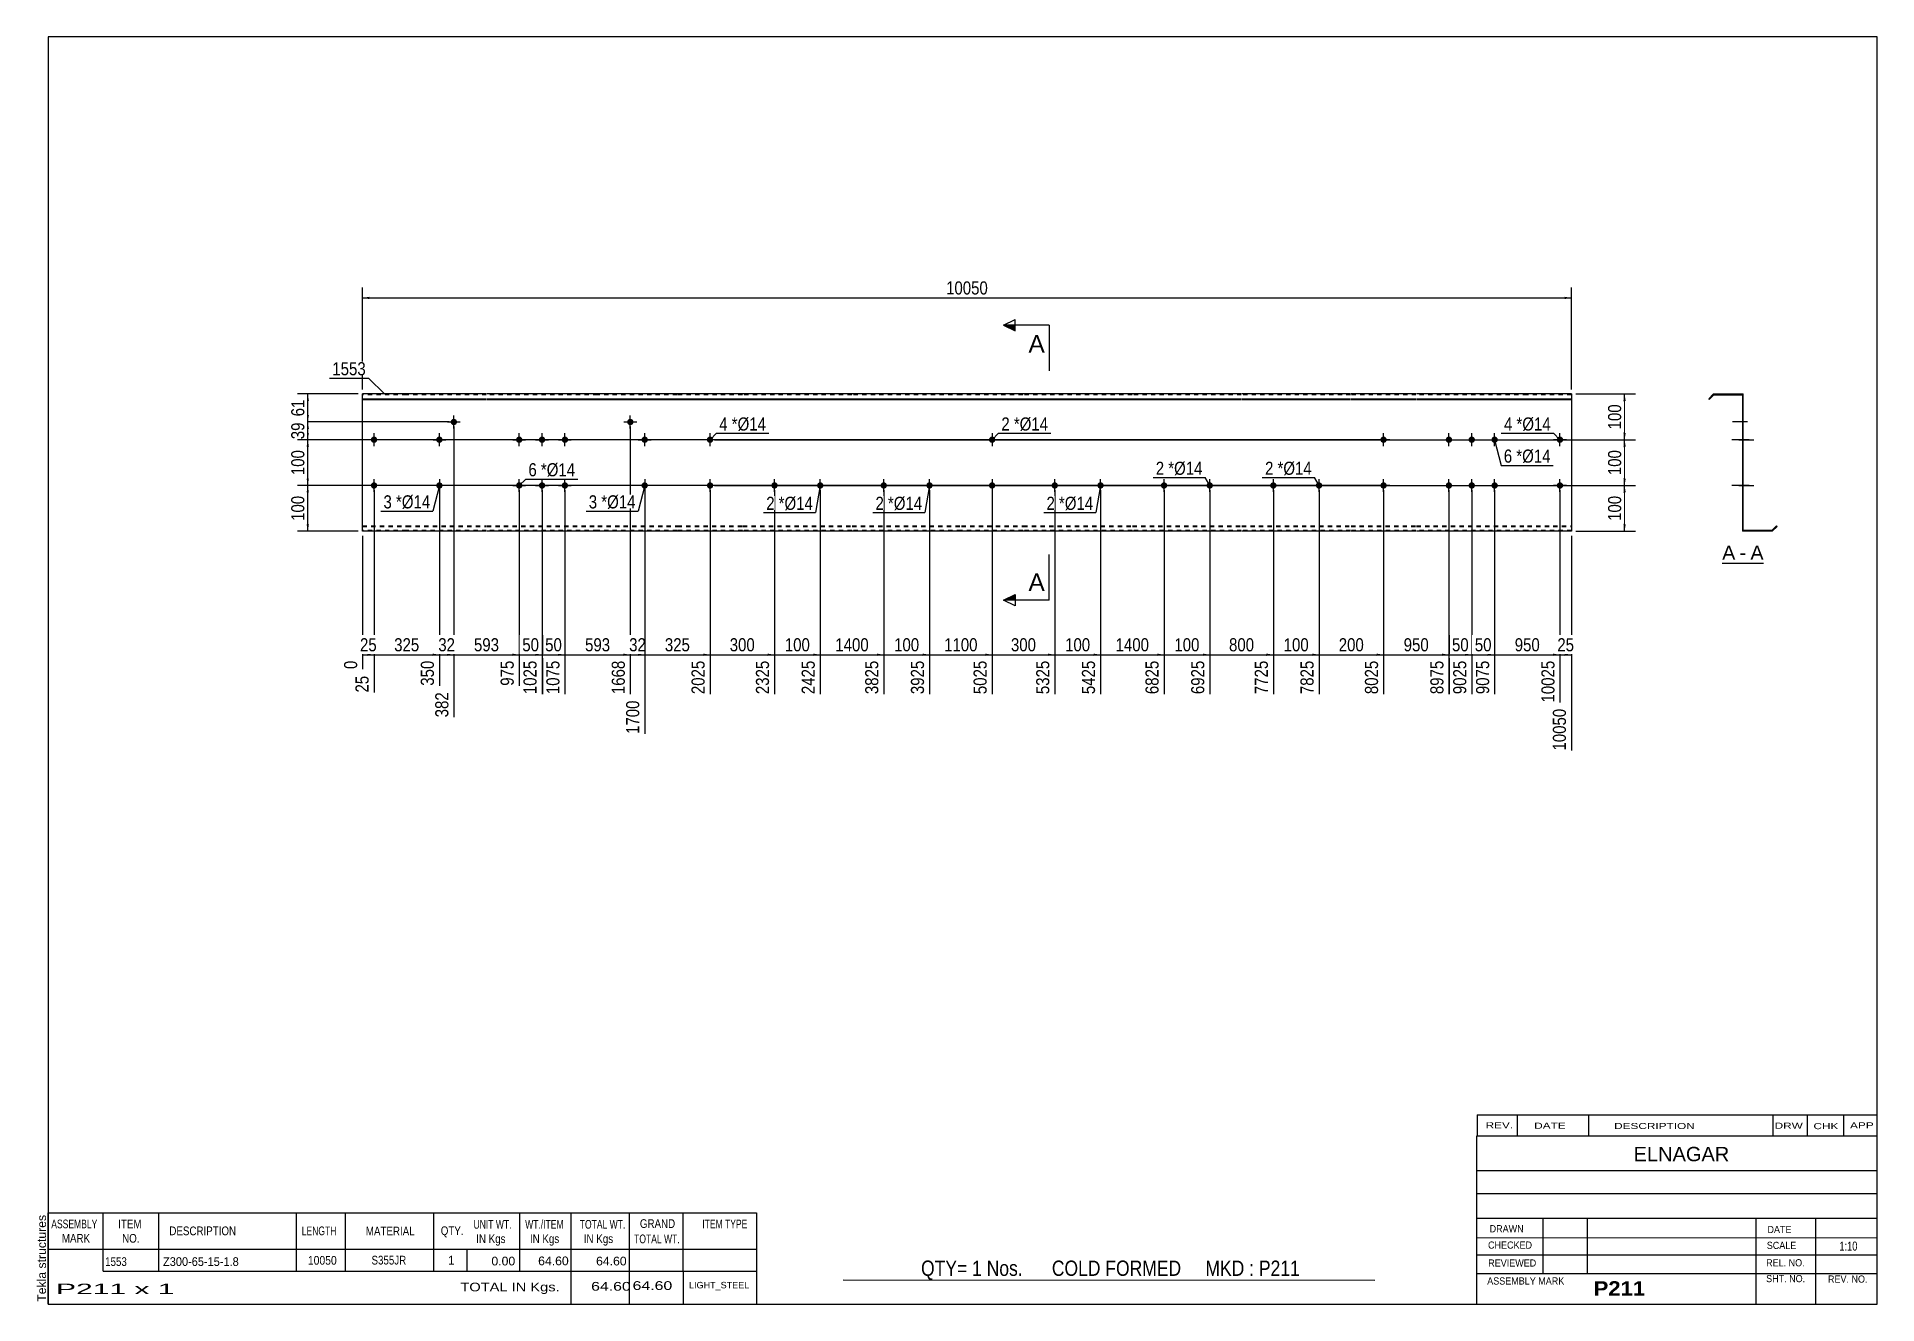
# Model space of a CAD drawing. Header units: millimetres. Extents: x -71 to 331, y -184 to 93.
import ezdxf

# ---------------------------------------------------------------- set-up
doc = ezdxf.new("R2010")
doc.units = ezdxf.units.MM
doc.linetypes.add('DXK_LINE_DOT1', pattern=[1.8814, 0.9407, -0.9407])
doc.styles.add('Arial', font='ARIAL.TTF', dxfattribs={"height": 0.2})
doc.styles.add('Arial Bold', font='ARIALBD.TTF', dxfattribs={"height": 0.2})
doc.styles.add('Arial Narrow', font='ARIALN.TTF', dxfattribs={"height": 0.2})

# ---------------------------------------------------------------- blocks, each defined once
blk = doc.blocks.new('Unknown-629086131-2119')
at = {"color": 5, "linetype": 'Continuous'}
for p, q in [((331.25, 93.07), (-68.75, 93.07)), ((-68.75, 93.07), (-68.75, -183.93)), ((331.25, -183.93), (331.25, 93.07)), ((-68.75, -183.93), (331.25, -183.93))]:
    blk.add_line(p, q, dxfattribs=at)
at = {"color": 174, "linetype": 'Continuous', "style": 'Arial'}
blk.add_text('Tekla structures', height=1.9102, rotation=90, dxfattribs=at).set_placement((-69.25, -183.43))
blk = doc.blocks.new('Unknown-629086131-12 - 1242')
at = {"color": 7, "linetype": 'Continuous'}
blk.add_line((297.36, -21.95), (306.39, -21.95), dxfattribs=at)
at = {"color": 0, "linetype": 'Continuous'}
blk.add_wipeout([(300.2, -21.2), (300.2, -18), (297.36, -18), (297.36, -21.2)], dxfattribs=at)
blk.add_wipeout([(302.58, -21.2), (302.58, -18), (301.16, -18), (301.16, -21.2)], dxfattribs=at)
at = {"color": 96, "linetype": 'Continuous', "style": 'Arial'}
blk.add_text('A', height=3.06, dxfattribs=at).set_placement((297.36, -21.2))
at = {"color": 0, "linetype": 'Continuous'}
blk.add_wipeout([(306.39, -21.2), (306.39, -18), (303.54, -18), (303.54, -21.2)], dxfattribs=at)
at = {"color": 96, "linetype": 'Continuous', "style": 'Arial'}
for s, p in [('-', (301.16, -21.2)), ('A', (303.54, -21.2))]:
    blk.add_text(s, height=3.06, dxfattribs=at).set_placement(p)
blk = doc.blocks.new('Bolt-629086131-1223 - 1203')
at = {"linetype": 'Continuous'}
blk.add_hatch(color=3, dxfattribs=at).paths.add_polyline_path([(57.84, 8.88, -1), (59.24, 8.88, -1)])
at = {"color": 3, "linetype": 'Continuous'}
for p, q in [((57.14, 8.88), (59.94, 8.88)), ((58.54, 7.48), (58.54, 10.28))]:
    blk.add_line(p, q, dxfattribs=at)
blk = doc.blocks.new('Part-629086131-1218 - 1203')
at = {"color": 2, "linetype": 'Continuous'}
for p, q in [((0, -15), (0, 15)), ((9.6, 15), (0, 15)), ((0, 13.94), (9.6, 13.94)), ((0, 13.81), (9.6, 13.81)), ((27.05, 15), (9.7, 15)), ((9.7, 13.94), (27.05, 13.94)), ((9.7, 13.81), (27.05, 13.81)), ((51.34, 15), (27.15, 15)), ((27.15, 13.94), (51.34, 13.94)), ((27.15, 13.81), (51.34, 13.81)), ((68.79, 15), (51.44, 15)), ((51.44, 13.94), (68.79, 13.94)), ((51.44, 13.81), (68.79, 13.81)), ((83.08, 15), (68.89, 15)), ((68.89, 13.94), (83.08, 13.94)), ((68.89, 13.81), (83.08, 13.81)), ((106.98, 15), (83.18, 15)), ((83.18, 13.94), (106.98, 13.94)), ((83.18, 13.81), (106.98, 13.81)), ((130.88, 15), (107.08, 15)), ((107.08, 13.94), (130.88, 13.94)), ((107.08, 13.81), (130.88, 13.81)), ((144.38, 15), (130.98, 15)), ((130.98, 13.94), (144.38, 13.94)), ((130.98, 13.81), (144.38, 13.81)), ((168.28, 15), (144.48, 15)), ((144.48, 13.94), (168.28, 13.94)), ((144.48, 13.81), (168.28, 13.81)), ((192.18, 15), (168.38, 15)), ((168.38, 13.94), (192.18, 13.94)), ((168.38, 13.81), (192.18, 13.81)), ((216.08, 15), (192.28, 15)), ((192.28, 13.94), (216.08, 13.94)), ((192.28, 13.81), (216.08, 13.81)), ((230.38, 15), (216.18, 15)), ((216.18, 13.94), (230.38, 13.94)), ((216.18, 13.81), (230.38, 13.81)), ((254.67, 15), (230.48, 15)), ((230.48, 13.94), (254.67, 13.94)), ((230.48, 13.81), (254.67, 13.81)), ((264.37, 15), (254.77, 15)), ((254.77, 13.94), (264.37, 13.94)), ((254.77, 13.81), (264.37, 13.81)), ((264.37, 15), (264.37, -15)), ((9.6, -15), (0, -15)), ((27.05, -15), (9.7, -15)), ((51.34, -15), (27.15, -15)), ((68.79, -15), (51.44, -15)), ((83.08, -15), (68.89, -15)), ((106.98, -15), (83.18, -15)), ((130.88, -15), (107.08, -15)), ((144.38, -15), (130.98, -15)), ((168.28, -15), (144.48, -15)), ((192.18, -15), (168.38, -15)), ((216.08, -15), (192.28, -15)), ((230.38, -15), (216.18, -15)), ((254.67, -15), (230.48, -15)), ((264.37, -15), (254.77, -15))]:
    blk.add_line(p, q, dxfattribs=at)
at = {"color": 7, "linetype": 'DXK_LINE_DOT1'}
for p, q in [((9.6, 14.82), (0, 14.82)), ((27.05, 14.82), (9.7, 14.82)), ((51.34, 14.82), (27.15, 14.82)), ((68.79, 14.82), (51.44, 14.82)), ((83.08, 14.82), (68.89, 14.82)), ((106.98, 14.82), (83.18, 14.82)), ((130.88, 14.82), (107.08, 14.82)), ((144.38, 14.82), (130.98, 14.82)), ((168.28, 14.82), (144.48, 14.82)), ((192.18, 14.82), (168.38, 14.82)), ((216.08, 14.82), (192.28, 14.82)), ((230.38, 14.82), (216.18, 14.82)), ((254.67, 14.82), (230.48, 14.82)), ((264.37, 14.82), (254.77, 14.82)), ((0, -13.81), (9.6, -13.81)), ((0, -13.94), (9.6, -13.94)), ((9.6, -14.82), (0, -14.82)), ((9.7, -13.81), (27.05, -13.81)), ((9.7, -13.94), (27.05, -13.94)), ((27.05, -14.82), (9.7, -14.82)), ((27.15, -13.81), (51.34, -13.81)), ((27.15, -13.94), (51.34, -13.94)), ((51.34, -14.82), (27.15, -14.82)), ((51.44, -13.81), (68.79, -13.81)), ((51.44, -13.94), (68.79, -13.94)), ((68.79, -14.82), (51.44, -14.82)), ((68.89, -13.81), (83.08, -13.81)), ((68.89, -13.94), (83.08, -13.94)), ((83.08, -14.82), (68.89, -14.82)), ((83.18, -13.81), (106.98, -13.81)), ((83.18, -13.94), (106.98, -13.94)), ((106.98, -14.82), (83.18, -14.82)), ((107.08, -13.81), (130.88, -13.81)), ((107.08, -13.94), (130.88, -13.94)), ((130.88, -14.82), (107.08, -14.82)), ((130.98, -13.81), (144.38, -13.81)), ((130.98, -13.94), (144.38, -13.94)), ((144.38, -14.82), (130.98, -14.82)), ((144.48, -13.81), (168.28, -13.81)), ((144.48, -13.94), (168.28, -13.94)), ((168.28, -14.82), (144.48, -14.82)), ((168.38, -13.81), (192.18, -13.81)), ((168.38, -13.94), (192.18, -13.94)), ((192.18, -14.82), (168.38, -14.82)), ((192.28, -13.81), (216.08, -13.81)), ((192.28, -13.94), (216.08, -13.94)), ((216.08, -14.82), (192.28, -14.82)), ((216.18, -13.81), (230.38, -13.81)), ((216.18, -13.94), (230.38, -13.94)), ((230.38, -14.82), (216.18, -14.82)), ((230.48, -13.81), (254.67, -13.81)), ((230.48, -13.94), (254.67, -13.94)), ((254.67, -14.82), (230.48, -14.82)), ((254.77, -13.81), (264.37, -13.81)), ((254.77, -13.94), (264.37, -13.94)), ((264.37, -14.82), (254.77, -14.82))]:
    blk.add_line(p, q, dxfattribs=at)
blk = doc.blocks.new('Bolt-629086131-1219 - 1203')
at = {"linetype": 'Continuous'}
for points in [[(222.58, 5, -1), (223.98, 5, -1)], [(261.17, 5, -1), (262.57, 5, -1)]]:
    blk.add_hatch(color=3, dxfattribs=at).paths.add_polyline_path(points)
at = {"color": 3, "linetype": 'Continuous'}
for p, q in [((224.68, 5), (221.88, 5)), ((223.28, 3.6), (223.28, 6.4)), ((263.27, 5), (260.47, 5)), ((261.87, 3.6), (261.87, 6.4))]:
    blk.add_line(p, q, dxfattribs=at)
blk = doc.blocks.new('Bolt-629086131-1220 - 1203')
at = {"linetype": 'Continuous'}
for points in [[(236.88, 5, -1), (238.28, 5, -1)], [(241.88, 5, -1), (243.28, 5, -1)], [(246.88, 5, -1), (248.28, 5, -1)], [(236.88, -5, -1), (238.28, -5, -1)], [(241.88, -5, -1), (243.28, -5, -1)], [(246.88, -5, -1), (248.28, -5, -1)]]:
    blk.add_hatch(color=3, dxfattribs=at).paths.add_polyline_path(points)
at = {"color": 3, "linetype": 'Continuous'}
for p, q in [((236.18, 5), (238.98, 5)), ((237.58, 3.6), (237.58, 6.4)), ((241.18, 5), (243.98, 5)), ((242.58, 3.6), (242.58, 6.4)), ((246.18, 5), (248.98, 5)), ((247.58, 3.6), (247.58, 6.4)), ((237.58, -6.4), (237.58, -3.6)), ((242.58, -6.4), (242.58, -3.6)), ((247.58, -6.4), (247.58, -3.6)), ((236.18, -5), (238.98, -5)), ((241.18, -5), (243.98, -5)), ((246.18, -5), (248.98, -5))]:
    blk.add_line(p, q, dxfattribs=at)
blk = doc.blocks.new('Bolt-629086131-1221 - 1203')
at = {"linetype": 'Continuous'}
for points in [[(33.54, 5, -1), (34.94, 5, -1)], [(38.54, 5, -1), (39.94, 5, -1)], [(43.54, 5, -1), (44.94, 5, -1)], [(33.54, -5, -1), (34.94, -5, -1)], [(38.54, -5, -1), (39.94, -5, -1)], [(43.54, -5, -1), (44.94, -5, -1)]]:
    blk.add_hatch(color=3, dxfattribs=at).paths.add_polyline_path(points)
at = {"color": 3, "linetype": 'Continuous'}
for p, q in [((32.84, 5), (35.64, 5)), ((34.24, 3.6), (34.24, 6.4)), ((37.84, 5), (40.64, 5)), ((39.24, 3.6), (39.24, 6.4)), ((42.84, 5), (45.64, 5)), ((44.24, 3.6), (44.24, 6.4)), ((34.24, -6.4), (34.24, -3.6)), ((39.24, -6.4), (39.24, -3.6)), ((44.24, -6.4), (44.24, -3.6)), ((32.84, -5), (35.64, -5)), ((37.84, -5), (40.64, -5)), ((42.84, -5), (45.64, -5))]:
    blk.add_line(p, q, dxfattribs=at)
blk = doc.blocks.new('Bolt-629086131-1222 - 1203')
at = {"linetype": 'Continuous'}
blk.add_hatch(color=3, dxfattribs=at).paths.add_polyline_path([(19.25, 8.88, -1), (20.65, 8.88, -1)])
at = {"color": 3, "linetype": 'Continuous'}
for p, q in [((18.55, 8.88), (21.35, 8.88)), ((19.95, 7.48), (19.95, 10.28))]:
    blk.add_line(p, q, dxfattribs=at)
blk = doc.blocks.new('Bolt-629086131-1224 - 1203')
at = {"linetype": 'Continuous'}
blk.add_hatch(color=3, dxfattribs=at).paths.add_polyline_path([(17.49, -5, -1), (16.09, -5, -1)])
at = {"color": 3, "linetype": 'Continuous'}
for p, q in [((16.79, -3.6), (16.79, -6.4)), ((18.19, -5), (15.39, -5))]:
    blk.add_line(p, q, dxfattribs=at)
blk = doc.blocks.new('Bolt-629086131-1225 - 1203')
at = {"linetype": 'Continuous'}
blk.add_hatch(color=3, dxfattribs=at).paths.add_polyline_path([(16.09, 5, -1), (17.49, 5, -1)])
at = {"color": 3, "linetype": 'Continuous'}
for p, q in [((15.39, 5), (18.19, 5)), ((16.79, 3.6), (16.79, 6.4))]:
    blk.add_line(p, q, dxfattribs=at)
blk = doc.blocks.new('Bolt-629086131-1226 - 1203')
at = {"linetype": 'Continuous'}
for points in [[(138.38, 5, -1), (136.98, 5, -1)], [(138.38, -5, -1), (136.98, -5, -1)]]:
    blk.add_hatch(color=3, dxfattribs=at).paths.add_polyline_path(points)
at = {"color": 3, "linetype": 'Continuous'}
for p, q in [((139.08, 5), (136.28, 5)), ((137.68, 6.4), (137.68, 3.6)), ((137.68, -3.6), (137.68, -6.4)), ((139.08, -5), (136.28, -5))]:
    blk.add_line(p, q, dxfattribs=at)
blk = doc.blocks.new('Bolt-629086131-1227 - 1203')
at = {"linetype": 'Continuous'}
for points in [[(222.58, -5, -1), (223.98, -5, -1)], [(261.17, -5, -1), (262.57, -5, -1)]]:
    blk.add_hatch(color=3, dxfattribs=at).paths.add_polyline_path(points)
at = {"color": 3, "linetype": 'Continuous'}
for p, q in [((223.28, -6.4), (223.28, -3.6)), ((261.87, -6.4), (261.87, -3.6)), ((224.68, -5), (221.88, -5)), ((263.27, -5), (260.47, -5))]:
    blk.add_line(p, q, dxfattribs=at)
blk = doc.blocks.new('Bolt-629086131-1228 - 1203')
at = {"linetype": 'Continuous'}
for points in [[(90.08, -4.3, -1), (90.08, -5.7, -1)], [(100.08, -4.3, -1), (100.08, -5.7, -1)]]:
    blk.add_hatch(color=3, dxfattribs=at).paths.add_polyline_path(points)
at = {"color": 3, "linetype": 'Continuous'}
for p, q in [((90.08, -6.4), (90.08, -3.6)), ((100.08, -6.4), (100.08, -3.6)), ((88.68, -5), (91.48, -5)), ((98.68, -5), (101.48, -5))]:
    blk.add_line(p, q, dxfattribs=at)
blk = doc.blocks.new('Bolt-629086131-1229 - 1203')
at = {"linetype": 'Continuous'}
for points in [[(113.98, -4.3, -1), (113.98, -5.7, -1)], [(123.98, -4.3, -1), (123.98, -5.7, -1)]]:
    blk.add_hatch(color=3, dxfattribs=at).paths.add_polyline_path(points)
at = {"color": 3, "linetype": 'Continuous'}
for p, q in [((113.98, -6.4), (113.98, -3.6)), ((123.98, -6.4), (123.98, -3.6)), ((112.58, -5), (115.38, -5)), ((122.58, -5), (125.38, -5))]:
    blk.add_line(p, q, dxfattribs=at)
blk = doc.blocks.new('Bolt-629086131-1230 - 1203')
at = {"linetype": 'Continuous'}
for points in [[(151.38, -4.3, -1), (151.38, -5.7, -1)], [(161.38, -4.3, -1), (161.38, -5.7, -1)]]:
    blk.add_hatch(color=3, dxfattribs=at).paths.add_polyline_path(points)
at = {"color": 3, "linetype": 'Continuous'}
for p, q in [((151.38, -6.4), (151.38, -3.6)), ((161.38, -6.4), (161.38, -3.6)), ((149.98, -5), (152.78, -5)), ((159.98, -5), (162.78, -5))]:
    blk.add_line(p, q, dxfattribs=at)
blk = doc.blocks.new('Bolt-629086131-1231 - 1203')
at = {"linetype": 'Continuous'}
blk.add_hatch(color=3, dxfattribs=at).paths.add_polyline_path([(60.99, 5, -1), (62.39, 5, -1)])
at = {"color": 3, "linetype": 'Continuous'}
for p, q in [((60.29, 5), (63.09, 5)), ((61.69, 3.6), (61.69, 6.4))]:
    blk.add_line(p, q, dxfattribs=at)
blk = doc.blocks.new('Bolt-629086131-1232 - 1203')
at = {"linetype": 'Continuous'}
blk.add_hatch(color=3, dxfattribs=at).paths.add_polyline_path([(62.39, -5, -1), (60.99, -5, -1)])
at = {"color": 3, "linetype": 'Continuous'}
for p, q in [((61.69, -3.6), (61.69, -6.4)), ((63.09, -5), (60.29, -5))]:
    blk.add_line(p, q, dxfattribs=at)
blk = doc.blocks.new('Bolt-629086131-1233 - 1203')
at = {"linetype": 'Continuous'}
for points in [[(1.8, 5, -1), (3.2, 5, -1)], [(75.29, 5, -1), (76.69, 5, -1)]]:
    blk.add_hatch(color=3, dxfattribs=at).paths.add_polyline_path(points)
at = {"color": 3, "linetype": 'Continuous'}
for p, q in [((3.9, 5), (1.1, 5)), ((2.5, 3.6), (2.5, 6.4)), ((77.39, 5), (74.59, 5)), ((75.99, 3.6), (75.99, 6.4))]:
    blk.add_line(p, q, dxfattribs=at)
blk = doc.blocks.new('Bolt-629086131-1234 - 1203')
at = {"linetype": 'Continuous'}
for points in [[(1.8, -5, -1), (3.2, -5, -1)], [(75.29, -5, -1), (76.69, -5, -1)]]:
    blk.add_hatch(color=3, dxfattribs=at).paths.add_polyline_path(points)
at = {"color": 3, "linetype": 'Continuous'}
for p, q in [((2.5, -6.4), (2.5, -3.6)), ((75.99, -6.4), (75.99, -3.6)), ((3.9, -5), (1.1, -5)), ((77.39, -5), (74.59, -5))]:
    blk.add_line(p, q, dxfattribs=at)
blk = doc.blocks.new('Bolt-629086131-1235 - 1203')
at = {"linetype": 'Continuous'}
for points in [[(175.28, -4.3, -1), (175.28, -5.7, -1)], [(185.28, -4.3, -1), (185.28, -5.7, -1)]]:
    blk.add_hatch(color=3, dxfattribs=at).paths.add_polyline_path(points)
at = {"color": 3, "linetype": 'Continuous'}
for p, q in [((175.28, -6.4), (175.28, -3.6)), ((185.28, -6.4), (185.28, -3.6)), ((173.88, -5), (176.68, -5)), ((183.88, -5), (186.68, -5))]:
    blk.add_line(p, q, dxfattribs=at)
blk = doc.blocks.new('Bolt-629086131-1236 - 1203')
at = {"linetype": 'Continuous'}
for points in [[(199.18, -4.3, -1), (199.18, -5.7, -1)], [(209.18, -4.3, -1), (209.18, -5.7, -1)]]:
    blk.add_hatch(color=3, dxfattribs=at).paths.add_polyline_path(points)
at = {"color": 3, "linetype": 'Continuous'}
for p, q in [((199.18, -6.4), (199.18, -3.6)), ((209.18, -6.4), (209.18, -3.6)), ((197.78, -5), (200.58, -5)), ((207.78, -5), (210.58, -5))]:
    blk.add_line(p, q, dxfattribs=at)
blk = doc.blocks.new('Bolt-629086131-1248 - 1242')
at = {"linetype": 'Continuous'}
blk.add_hatch(color=3, dxfattribs=at).paths.add_polyline_path([(301.78, 9.58), (301.78, 8.18), (301.96, 8.18), (301.96, 9.58)])
at = {"color": 3, "linetype": 'Continuous'}
for p, q in [((302.91, 8.88), (299.61, 8.88)), ((301.96, 9.58), (301.78, 9.58)), ((301.96, 8.18), (301.78, 8.18))]:
    blk.add_line(p, q, dxfattribs=at)
blk = doc.blocks.new('Part-629086131-1244 - 1242')
at = {"color": 2, "linetype": 'Continuous'}
for p, q in [((295.46, 15), (294.4, 13.94)), ((294.4, 13.94), (294.53, 13.81)), ((294.53, 13.81), (295.54, 14.82)), ((295.46, 15), (301.96, 15)), ((295.54, 14.82), (301.78, 14.82)), ((301.78, 14.82), (301.78, -15)), ((301.96, -14.82), (301.96, 15)), ((308.28, -15), (301.78, -15)), ((308.21, -14.82), (301.96, -14.82)), ((309.21, -13.81), (308.21, -14.82)), ((308.28, -15), (309.34, -13.94)), ((309.34, -13.94), (309.21, -13.81))]:
    blk.add_line(p, q, dxfattribs=at)
blk = doc.blocks.new('Bolt-629086131-1245 - 1242')
at = {"linetype": 'Continuous'}
blk.add_hatch(color=3, dxfattribs=at).paths.add_polyline_path([(301.78, 5.7), (301.78, 4.3), (301.96, 4.3), (301.96, 5.7)])
blk.add_hatch(color=3, dxfattribs=at).paths.add_polyline_path([(301.78, 5.7), (301.78, 4.3), (301.96, 4.3), (301.96, 5.7)])
at = {"color": 3, "linetype": 'Continuous'}
for p, q in [((300.97, 5), (304.27, 5)), ((300.97, 5), (304.27, 5)), ((301.78, 5.7), (301.96, 5.7)), ((301.78, 5.7), (301.96, 5.7)), ((301.78, 4.3), (301.96, 4.3)), ((301.78, 4.3), (301.96, 4.3))]:
    blk.add_line(p, q, dxfattribs=at)
blk = doc.blocks.new('Bolt-629086131-1246 - 1242')
at = {"linetype": 'Continuous'}
for points in [[(301.78, 5.7), (301.78, 4.3), (301.96, 4.3), (301.96, 5.7)], [(301.78, 5.7), (301.78, 4.3), (301.96, 4.3), (301.96, 5.7)], [(301.78, 5.7), (301.78, 4.3), (301.96, 4.3), (301.96, 5.7)], [(301.78, -4.3), (301.78, -5.7), (301.96, -5.7), (301.96, -4.3)], [(301.78, -4.3), (301.78, -5.7), (301.96, -5.7), (301.96, -4.3)], [(301.78, -4.3), (301.78, -5.7), (301.96, -5.7), (301.96, -4.3)]]:
    blk.add_hatch(color=3, dxfattribs=at).paths.add_polyline_path(points)
at = {"color": 3, "linetype": 'Continuous'}
for p, q in [((303.27, 5), (299.47, 5)), ((303.27, 5), (299.47, 5)), ((303.27, 5), (299.47, 5)), ((301.96, 5.7), (301.78, 5.7)), ((301.96, 5.7), (301.78, 5.7)), ((301.96, 5.7), (301.78, 5.7)), ((301.96, 4.3), (301.78, 4.3)), ((301.96, 4.3), (301.78, 4.3)), ((301.96, 4.3), (301.78, 4.3)), ((303.27, -5), (299.47, -5)), ((303.27, -5), (299.47, -5)), ((303.27, -5), (299.47, -5)), ((301.96, -4.3), (301.78, -4.3)), ((301.96, -4.3), (301.78, -4.3)), ((301.96, -4.3), (301.78, -4.3)), ((301.96, -5.7), (301.78, -5.7)), ((301.96, -5.7), (301.78, -5.7)), ((301.96, -5.7), (301.78, -5.7))]:
    blk.add_line(p, q, dxfattribs=at)
blk = doc.blocks.new('Bolt-629086131-1247 - 1242')
at = {"linetype": 'Continuous'}
for points in [[(301.78, 5.7), (301.78, 4.3), (301.96, 4.3), (301.96, 5.7)], [(301.78, 5.7), (301.78, 4.3), (301.96, 4.3), (301.96, 5.7)], [(301.78, 5.7), (301.78, 4.3), (301.96, 4.3), (301.96, 5.7)], [(301.78, -4.3), (301.78, -5.7), (301.96, -5.7), (301.96, -4.3)], [(301.78, -4.3), (301.78, -5.7), (301.96, -5.7), (301.96, -4.3)], [(301.78, -4.3), (301.78, -5.7), (301.96, -5.7), (301.96, -4.3)]]:
    blk.add_hatch(color=3, dxfattribs=at).paths.add_polyline_path(points)
at = {"color": 3, "linetype": 'Continuous'}
for p, q in [((303.26, 5), (299.46, 5)), ((303.26, 5), (299.46, 5)), ((303.26, 5), (299.46, 5)), ((301.96, 5.7), (301.78, 5.7)), ((301.96, 5.7), (301.78, 5.7)), ((301.96, 5.7), (301.78, 5.7)), ((301.96, 4.3), (301.78, 4.3)), ((301.96, 4.3), (301.78, 4.3)), ((301.96, 4.3), (301.78, 4.3)), ((303.26, -5), (299.46, -5)), ((303.26, -5), (299.46, -5)), ((303.26, -5), (299.46, -5)), ((301.96, -4.3), (301.78, -4.3)), ((301.96, -4.3), (301.78, -4.3)), ((301.96, -4.3), (301.78, -4.3)), ((301.96, -5.7), (301.78, -5.7)), ((301.96, -5.7), (301.78, -5.7)), ((301.96, -5.7), (301.78, -5.7))]:
    blk.add_line(p, q, dxfattribs=at)
blk = doc.blocks.new('Bolt-629086131-1249 - 1242')
at = {"linetype": 'Continuous'}
blk.add_hatch(color=3, dxfattribs=at).paths.add_polyline_path([(301.78, 9.58), (301.78, 8.18), (301.96, 8.18), (301.96, 9.58)])
at = {"color": 3, "linetype": 'Continuous'}
for p, q in [((302.91, 8.88), (299.61, 8.88)), ((301.96, 9.58), (301.78, 9.58)), ((301.96, 8.18), (301.78, 8.18))]:
    blk.add_line(p, q, dxfattribs=at)
blk = doc.blocks.new('Bolt-629086131-1250 - 1242')
at = {"linetype": 'Continuous'}
blk.add_hatch(color=3, dxfattribs=at).paths.add_polyline_path([(301.96, -5.7), (301.96, -4.3), (301.78, -4.3), (301.78, -5.7)])
at = {"color": 3, "linetype": 'Continuous'}
for p, q in [((301.96, -4.3), (301.78, -4.3)), ((302.76, -5), (301.78, -5)), ((301.96, -5.7), (301.78, -5.7))]:
    blk.add_line(p, q, dxfattribs=at)
blk = doc.blocks.new('Bolt-629086131-1251 - 1242')
at = {"linetype": 'Continuous'}
blk.add_hatch(color=3, dxfattribs=at).paths.add_polyline_path([(301.78, 5.7), (301.78, 4.3), (301.96, 4.3), (301.96, 5.7)])
at = {"color": 3, "linetype": 'Continuous'}
for p, q in [((302.91, 5), (299.61, 5)), ((301.96, 5.7), (301.78, 5.7)), ((301.96, 4.3), (301.78, 4.3))]:
    blk.add_line(p, q, dxfattribs=at)
blk = doc.blocks.new('Bolt-629086131-1252 - 1242')
at = {"linetype": 'Continuous'}
for points in [[(301.96, 4.3), (301.96, 5.7), (301.78, 5.7), (301.78, 4.3)], [(301.96, -5.7), (301.96, -4.3), (301.78, -4.3), (301.78, -5.7)]]:
    blk.add_hatch(color=3, dxfattribs=at).paths.add_polyline_path(points)
at = {"color": 3, "linetype": 'Continuous'}
for p, q in [((301.96, 5), (299.78, 5)), ((301.96, 5.7), (301.78, 5.7)), ((301.96, 4.3), (301.78, 4.3)), ((301.96, -5), (299.78, -5)), ((301.96, -4.3), (301.78, -4.3)), ((301.96, -5.7), (301.78, -5.7))]:
    blk.add_line(p, q, dxfattribs=at)
blk = doc.blocks.new('Bolt-629086131-1253 - 1242')
at = {"linetype": 'Continuous'}
blk.add_hatch(color=3, dxfattribs=at).paths.add_polyline_path([(301.78, -4.3), (301.78, -5.7), (301.96, -5.7), (301.96, -4.3)])
blk.add_hatch(color=3, dxfattribs=at).paths.add_polyline_path([(301.78, -4.3), (301.78, -5.7), (301.96, -5.7), (301.96, -4.3)])
at = {"color": 3, "linetype": 'Continuous'}
for p, q in [((300.97, -5), (304.27, -5)), ((300.97, -5), (304.27, -5)), ((301.78, -4.3), (301.96, -4.3)), ((301.78, -4.3), (301.96, -4.3)), ((301.78, -5.7), (301.96, -5.7)), ((301.78, -5.7), (301.96, -5.7))]:
    blk.add_line(p, q, dxfattribs=at)
blk = doc.blocks.new('Bolt-629086131-1254 - 1242')
at = {"linetype": 'Continuous'}
blk.add_hatch(color=3, dxfattribs=at).paths.add_polyline_path([(301.96, -5.7), (301.96, -4.3), (301.78, -4.3), (301.78, -5.7)])
blk.add_hatch(color=3, dxfattribs=at).paths.add_polyline_path([(301.96, -5.7), (301.96, -4.3), (301.78, -4.3), (301.78, -5.7)])
at = {"color": 3, "linetype": 'Continuous'}
for p, q in [((301.03, -5), (303.78, -5)), ((301.03, -5), (303.78, -5)), ((301.78, -4.3), (301.96, -4.3)), ((301.78, -4.3), (301.96, -4.3)), ((301.78, -5.7), (301.96, -5.7)), ((301.78, -5.7), (301.96, -5.7))]:
    blk.add_line(p, q, dxfattribs=at)
blk = doc.blocks.new('Bolt-629086131-1255 - 1242')
at = {"linetype": 'Continuous'}
blk.add_hatch(color=3, dxfattribs=at).paths.add_polyline_path([(301.96, -5.7), (301.96, -4.3), (301.78, -4.3), (301.78, -5.7)])
blk.add_hatch(color=3, dxfattribs=at).paths.add_polyline_path([(301.96, -5.7), (301.96, -4.3), (301.78, -4.3), (301.78, -5.7)])
at = {"color": 3, "linetype": 'Continuous'}
for p, q in [((301.03, -5), (303.78, -5)), ((301.03, -5), (303.78, -5)), ((301.78, -4.3), (301.96, -4.3)), ((301.78, -4.3), (301.96, -4.3)), ((301.78, -5.7), (301.96, -5.7)), ((301.78, -5.7), (301.96, -5.7))]:
    blk.add_line(p, q, dxfattribs=at)
blk = doc.blocks.new('Bolt-629086131-1256 - 1242')
at = {"linetype": 'Continuous'}
blk.add_hatch(color=3, dxfattribs=at).paths.add_polyline_path([(301.96, -5.7), (301.96, -4.3), (301.78, -4.3), (301.78, -5.7)])
blk.add_hatch(color=3, dxfattribs=at).paths.add_polyline_path([(301.96, -5.7), (301.96, -4.3), (301.78, -4.3), (301.78, -5.7)])
at = {"color": 3, "linetype": 'Continuous'}
for p, q in [((301.03, -5), (303.78, -5)), ((301.03, -5), (303.78, -5)), ((301.78, -4.3), (301.96, -4.3)), ((301.78, -4.3), (301.96, -4.3)), ((301.78, -5.7), (301.96, -5.7)), ((301.78, -5.7), (301.96, -5.7))]:
    blk.add_line(p, q, dxfattribs=at)
blk = doc.blocks.new('Bolt-629086131-1257 - 1242')
at = {"linetype": 'Continuous'}
blk.add_hatch(color=3, dxfattribs=at).paths.add_polyline_path([(301.78, 5.7), (301.78, 4.3), (301.96, 4.3), (301.96, 5.7)])
at = {"color": 3, "linetype": 'Continuous'}
for p, q in [((302.91, 5), (299.61, 5)), ((301.96, 5.7), (301.78, 5.7)), ((301.96, 4.3), (301.78, 4.3))]:
    blk.add_line(p, q, dxfattribs=at)
blk = doc.blocks.new('Bolt-629086131-1258 - 1242')
at = {"linetype": 'Continuous'}
blk.add_hatch(color=3, dxfattribs=at).paths.add_polyline_path([(301.96, -5.7), (301.96, -4.3), (301.78, -4.3), (301.78, -5.7)])
at = {"color": 3, "linetype": 'Continuous'}
for p, q in [((301.96, -4.3), (301.78, -4.3)), ((302.76, -5), (301.78, -5)), ((301.96, -5.7), (301.78, -5.7))]:
    blk.add_line(p, q, dxfattribs=at)
blk = doc.blocks.new('Bolt-629086131-1259 - 1242')
at = {"linetype": 'Continuous'}
blk.add_hatch(color=3, dxfattribs=at).paths.add_polyline_path([(301.78, 5.7), (301.78, 4.3), (301.96, 4.3), (301.96, 5.7)])
blk.add_hatch(color=3, dxfattribs=at).paths.add_polyline_path([(301.78, 5.7), (301.78, 4.3), (301.96, 4.3), (301.96, 5.7)])
at = {"color": 3, "linetype": 'Continuous'}
for p, q in [((300.98, 5), (304.28, 5)), ((300.98, 5), (304.28, 5)), ((301.78, 5.7), (301.96, 5.7)), ((301.78, 5.7), (301.96, 5.7)), ((301.78, 4.3), (301.96, 4.3)), ((301.78, 4.3), (301.96, 4.3))]:
    blk.add_line(p, q, dxfattribs=at)
blk = doc.blocks.new('Bolt-629086131-1260 - 1242')
at = {"linetype": 'Continuous'}
blk.add_hatch(color=3, dxfattribs=at).paths.add_polyline_path([(301.78, -4.3), (301.78, -5.7), (301.96, -5.7), (301.96, -4.3)])
blk.add_hatch(color=3, dxfattribs=at).paths.add_polyline_path([(301.78, -4.3), (301.78, -5.7), (301.96, -5.7), (301.96, -4.3)])
at = {"color": 3, "linetype": 'Continuous'}
for p, q in [((300.98, -5), (304.28, -5)), ((300.98, -5), (304.28, -5)), ((301.78, -4.3), (301.96, -4.3)), ((301.78, -4.3), (301.96, -4.3)), ((301.78, -5.7), (301.96, -5.7)), ((301.78, -5.7), (301.96, -5.7))]:
    blk.add_line(p, q, dxfattribs=at)
blk = doc.blocks.new('Bolt-629086131-1261 - 1242')
at = {"linetype": 'Continuous'}
blk.add_hatch(color=3, dxfattribs=at).paths.add_polyline_path([(301.96, -5.7), (301.96, -4.3), (301.78, -4.3), (301.78, -5.7)])
blk.add_hatch(color=3, dxfattribs=at).paths.add_polyline_path([(301.96, -5.7), (301.96, -4.3), (301.78, -4.3), (301.78, -5.7)])
at = {"color": 3, "linetype": 'Continuous'}
for p, q in [((301.03, -5), (303.78, -5)), ((301.03, -5), (303.78, -5)), ((301.78, -4.3), (301.96, -4.3)), ((301.78, -4.3), (301.96, -4.3)), ((301.78, -5.7), (301.96, -5.7)), ((301.78, -5.7), (301.96, -5.7))]:
    blk.add_line(p, q, dxfattribs=at)
blk = doc.blocks.new('Bolt-629086131-1262 - 1242')
at = {"linetype": 'Continuous'}
blk.add_hatch(color=3, dxfattribs=at).paths.add_polyline_path([(301.96, -5.7), (301.96, -4.3), (301.78, -4.3), (301.78, -5.7)])
blk.add_hatch(color=3, dxfattribs=at).paths.add_polyline_path([(301.96, -5.7), (301.96, -4.3), (301.78, -4.3), (301.78, -5.7)])
at = {"color": 3, "linetype": 'Continuous'}
for p, q in [((301.03, -5), (303.78, -5)), ((301.03, -5), (303.78, -5)), ((301.78, -4.3), (301.96, -4.3)), ((301.78, -4.3), (301.96, -4.3)), ((301.78, -5.7), (301.96, -5.7)), ((301.78, -5.7), (301.96, -5.7))]:
    blk.add_line(p, q, dxfattribs=at)
blk = doc.blocks.new('StraightDimension-629086131-1400 - 1203')
at = {"linetype": 'Continuous'}
for points in [[(275.75, -6.5), (276, -5), (276.25, -6.5)], [(276.25, -13.5), (276, -15), (275.75, -13.5)]]:
    blk.add_hatch(color=7, dxfattribs=at).paths.add_polyline_path(points)
at = {"color": 7, "linetype": 'Continuous'}
for p, q in [((76.99, -5), (278.4, -5)), ((276, -15), (276, -5)), ((265.37, -15), (278.4, -15))]:
    blk.add_line(p, q, dxfattribs=at)
at = {"color": 0}
blk.add_wipeout([(275.85, -6.66), (271.65, -6.66), (271.65, -13.34), (275.85, -13.34)], dxfattribs=at)
at = {"color": 3, "style": 'Arial Narrow'}
blk.add_text('100', height=2.863, rotation=90.0002, dxfattribs=at).set_placement((275.25, -12.74))
blk = doc.blocks.new('StraightDimension-629086131-1289 - 1203')
at = {"linetype": 'Continuous'}
blk.add_hatch(color=7, dxfattribs=at).paths.add_polyline_path([(183.78, -41.75), (185.28, -42), (183.78, -42.25)])
at = {"color": 7, "linetype": 'Continuous'}
for p, q in [((175.28, -6), (175.28, -50.61)), ((185.28, -6), (185.28, -50.61)), ((175.28, -42), (185.28, -42))]:
    blk.add_line(p, q, dxfattribs=at)
at = {"color": 0}
blk.add_wipeout([(183.63, -41.85), (183.63, -37.65), (176.94, -37.65), (176.94, -41.85)], dxfattribs=at)
at = {"color": 0, "linetype": 'Continuous'}
blk.add_wipeout([(184.68, -42.7), (180.48, -42.7), (180.48, -51.21), (184.68, -51.21)], dxfattribs=at)
at = {"color": 3, "style": 'Arial Narrow'}
blk.add_text('100', height=2.863, dxfattribs=at).set_placement((177.54, -41.25))
at = {"color": 3, "linetype": 'Continuous', "style": 'Arial Narrow'}
blk.add_text('6925', height=2.863, rotation=90.0002, dxfattribs=at).set_placement((184.08, -50.61))
blk = doc.blocks.new('StraightDimension-629086131-1284 - 1203')
at = {"linetype": 'Continuous'}
blk.add_hatch(color=7, dxfattribs=at).paths.add_polyline_path([(241.08, -41.75), (242.58, -42), (241.08, -42.25)])
at = {"color": 7, "linetype": 'Continuous'}
for p, q in [((237.58, -6), (237.58, -50.61)), ((242.58, -6), (242.58, -50.61)), ((237.58, -42), (242.58, -42))]:
    blk.add_line(p, q, dxfattribs=at)
at = {"color": 0}
blk.add_wipeout([(242.5, -41.85), (242.5, -37.65), (237.65, -37.65), (237.65, -41.85)], dxfattribs=at)
at = {"color": 0, "linetype": 'Continuous'}
blk.add_wipeout([(241.98, -42.7), (237.78, -42.7), (237.78, -51.21), (241.98, -51.21)], dxfattribs=at)
at = {"color": 3, "style": 'Arial Narrow'}
blk.add_text('50', height=2.863, dxfattribs=at).set_placement((238.25, -41.25))
at = {"color": 3, "linetype": 'Continuous', "style": 'Arial Narrow'}
blk.add_text('9025', height=2.863, rotation=90.0002, dxfattribs=at).set_placement((241.38, -50.61))
blk = doc.blocks.new('StraightDimension-629086131-1283 - 1203')
at = {"linetype": 'Continuous'}
blk.add_hatch(color=7, dxfattribs=at).paths.add_polyline_path([(246.08, -41.75), (247.58, -42), (246.08, -42.25)])
at = {"color": 7, "linetype": 'Continuous'}
for p, q in [((242.58, -6), (242.58, -50.61)), ((247.58, -6), (247.58, -50.61)), ((242.58, -42), (247.58, -42))]:
    blk.add_line(p, q, dxfattribs=at)
at = {"color": 0}
blk.add_wipeout([(247.5, -41.85), (247.5, -37.65), (242.65, -37.65), (242.65, -41.85)], dxfattribs=at)
at = {"color": 0, "linetype": 'Continuous'}
blk.add_wipeout([(246.98, -42.7), (242.78, -42.7), (242.78, -51.21), (246.98, -51.21)], dxfattribs=at)
at = {"color": 3, "style": 'Arial Narrow'}
blk.add_text('50', height=2.863, dxfattribs=at).set_placement((243.25, -41.25))
at = {"color": 3, "linetype": 'Continuous', "style": 'Arial Narrow'}
blk.add_text('9075', height=2.863, rotation=90.0002, dxfattribs=at).set_placement((246.38, -50.61))
blk = doc.blocks.new('StraightDimension-629086131-1293 - 1203')
at = {"linetype": 'Continuous'}
blk.add_hatch(color=7, dxfattribs=at).paths.add_polyline_path([(136.18, -41.75), (137.68, -42), (136.18, -42.25)])
at = {"color": 7, "linetype": 'Continuous'}
for p, q in [((123.98, -6), (123.98, -50.61)), ((137.68, -6), (137.68, -50.61)), ((123.98, -42), (137.68, -42))]:
    blk.add_line(p, q, dxfattribs=at)
at = {"color": 0}
blk.add_wipeout([(135.09, -41.85), (135.09, -37.65), (126.58, -37.65), (126.58, -41.85)], dxfattribs=at)
at = {"color": 0, "linetype": 'Continuous'}
blk.add_wipeout([(137.08, -42.7), (132.88, -42.7), (132.88, -51.21), (137.08, -51.21)], dxfattribs=at)
at = {"color": 3, "style": 'Arial Narrow'}
blk.add_text('1100', height=2.863, dxfattribs=at).set_placement((127.18, -41.25))
at = {"color": 3, "linetype": 'Continuous', "style": 'Arial Narrow'}
blk.add_text('5025', height=2.863, rotation=90.0002, dxfattribs=at).set_placement((136.48, -50.61))
blk = doc.blocks.new('StraightDimension-629086131-1303 - 1203')
at = {"linetype": 'Continuous'}
blk.add_hatch(color=7, dxfattribs=at).paths.add_polyline_path([(32.74, -41.75), (34.24, -42), (32.74, -42.25)])
at = {"color": 7, "linetype": 'Continuous'}
for p, q in [((19.95, 7.88), (19.95, -55.68)), ((34.24, -6), (34.24, -48.78)), ((19.95, -42), (34.24, -42))]:
    blk.add_line(p, q, dxfattribs=at)
at = {"color": 0}
blk.add_wipeout([(30.44, -41.85), (30.44, -37.65), (23.75, -37.65), (23.75, -41.85)], dxfattribs=at)
at = {"color": 0, "linetype": 'Continuous'}
blk.add_wipeout([(33.64, -42.7), (29.44, -42.7), (29.44, -49.38), (33.64, -49.38)], dxfattribs=at)
at = {"color": 3, "style": 'Arial Narrow'}
blk.add_text('593', height=2.863, dxfattribs=at).set_placement((24.35, -41.25))
at = {"color": 3, "linetype": 'Continuous', "style": 'Arial Narrow'}
blk.add_text('975', height=2.863, rotation=90.0002, dxfattribs=at).set_placement((33.04, -48.78))
blk = doc.blocks.new('StraightDimension-629086131-1282 - 1203')
at = {"linetype": 'Continuous'}
blk.add_hatch(color=7, dxfattribs=at).paths.add_polyline_path([(260.37, -41.75), (261.87, -42), (260.37, -42.25)])
at = {"color": 7, "linetype": 'Continuous'}
for p, q in [((247.58, -6), (247.58, -50.61)), ((261.87, -6), (261.87, -52.44)), ((247.58, -42), (261.87, -42))]:
    blk.add_line(p, q, dxfattribs=at)
at = {"color": 0}
blk.add_wipeout([(258.06, -41.85), (258.06, -37.65), (251.38, -37.65), (251.38, -41.85)], dxfattribs=at)
at = {"color": 0, "linetype": 'Continuous'}
blk.add_wipeout([(261.27, -42.7), (257.07, -42.7), (257.07, -53.04), (261.27, -53.04)], dxfattribs=at)
at = {"color": 3, "style": 'Arial Narrow'}
blk.add_text('950', height=2.863, dxfattribs=at).set_placement((251.98, -41.25))
at = {"color": 3, "linetype": 'Continuous', "style": 'Arial Narrow'}
blk.add_text('10025', height=2.863, rotation=90.0002, dxfattribs=at).set_placement((260.67, -52.44))
blk = doc.blocks.new('StraightDimension-629086131-1297 - 1203')
at = {"linetype": 'Continuous'}
blk.add_hatch(color=7, dxfattribs=at).paths.add_polyline_path([(88.58, -41.75), (90.08, -42), (88.58, -42.25)])
at = {"color": 7, "linetype": 'Continuous'}
for p, q in [((75.99, -6), (75.99, -50.61)), ((90.08, -6), (90.08, -50.61)), ((75.99, -42), (90.08, -42))]:
    blk.add_line(p, q, dxfattribs=at)
at = {"color": 0}
blk.add_wipeout([(86.38, -41.85), (86.38, -37.65), (79.69, -37.65), (79.69, -41.85)], dxfattribs=at)
at = {"color": 0, "linetype": 'Continuous'}
blk.add_wipeout([(89.48, -42.7), (85.28, -42.7), (85.28, -51.21), (89.48, -51.21)], dxfattribs=at)
at = {"color": 3, "style": 'Arial Narrow'}
blk.add_text('300', height=2.863, dxfattribs=at).set_placement((80.29, -41.25))
at = {"color": 3, "linetype": 'Continuous', "style": 'Arial Narrow'}
blk.add_text('2325', height=2.863, rotation=90.0002, dxfattribs=at).set_placement((88.88, -50.61))
blk = doc.blocks.new('StraightDimension-629086131-1292 - 1203')
at = {"linetype": 'Continuous'}
blk.add_hatch(color=7, dxfattribs=at).paths.add_polyline_path([(149.88, -41.75), (151.38, -42), (149.88, -42.25)])
at = {"color": 7, "linetype": 'Continuous'}
for p, q in [((137.68, -6), (137.68, -50.61)), ((151.38, -6), (151.38, -50.61)), ((137.68, -42), (151.38, -42))]:
    blk.add_line(p, q, dxfattribs=at)
at = {"color": 0}
blk.add_wipeout([(147.88, -41.85), (147.88, -37.65), (141.19, -37.65), (141.19, -41.85)], dxfattribs=at)
at = {"color": 0, "linetype": 'Continuous'}
blk.add_wipeout([(150.78, -42.7), (146.58, -42.7), (146.58, -51.21), (150.78, -51.21)], dxfattribs=at)
at = {"color": 3, "style": 'Arial Narrow'}
blk.add_text('300', height=2.863, dxfattribs=at).set_placement((141.79, -41.25))
at = {"color": 3, "linetype": 'Continuous', "style": 'Arial Narrow'}
blk.add_text('5325', height=2.863, rotation=90.0002, dxfattribs=at).set_placement((150.18, -50.61))
blk = doc.blocks.new('StraightDimension-629086131-1291 - 1203')
at = {"linetype": 'Continuous'}
blk.add_hatch(color=7, dxfattribs=at).paths.add_polyline_path([(159.88, -41.75), (161.38, -42), (159.88, -42.25)])
at = {"color": 7, "linetype": 'Continuous'}
for p, q in [((151.38, -6), (151.38, -50.61)), ((161.38, -6), (161.38, -50.61)), ((151.38, -42), (161.38, -42))]:
    blk.add_line(p, q, dxfattribs=at)
at = {"color": 0}
blk.add_wipeout([(159.73, -41.85), (159.73, -37.65), (153.04, -37.65), (153.04, -41.85)], dxfattribs=at)
at = {"color": 0, "linetype": 'Continuous'}
blk.add_wipeout([(160.78, -42.7), (156.58, -42.7), (156.58, -51.21), (160.78, -51.21)], dxfattribs=at)
at = {"color": 3, "style": 'Arial Narrow'}
blk.add_text('100', height=2.863, dxfattribs=at).set_placement((153.64, -41.25))
at = {"color": 3, "linetype": 'Continuous', "style": 'Arial Narrow'}
blk.add_text('5425', height=2.863, rotation=90.0002, dxfattribs=at).set_placement((160.18, -50.61))
blk = doc.blocks.new('StraightDimension-629086131-1286 - 1203')
at = {"linetype": 'Continuous'}
blk.add_hatch(color=7, dxfattribs=at).paths.add_polyline_path([(221.78, -41.75), (223.28, -42), (221.78, -42.25)])
at = {"color": 7, "linetype": 'Continuous'}
for p, q in [((209.18, -6), (209.18, -50.61)), ((223.28, -6), (223.28, -50.61)), ((209.18, -42), (223.28, -42))]:
    blk.add_line(p, q, dxfattribs=at)
at = {"color": 0}
blk.add_wipeout([(219.58, -41.85), (219.58, -37.65), (212.89, -37.65), (212.89, -41.85)], dxfattribs=at)
at = {"color": 0, "linetype": 'Continuous'}
blk.add_wipeout([(222.68, -42.7), (218.48, -42.7), (218.48, -51.21), (222.68, -51.21)], dxfattribs=at)
at = {"color": 3, "style": 'Arial Narrow'}
blk.add_text('200', height=2.863, dxfattribs=at).set_placement((213.49, -41.25))
at = {"color": 3, "linetype": 'Continuous', "style": 'Arial Narrow'}
blk.add_text('8025', height=2.863, rotation=90.0002, dxfattribs=at).set_placement((222.08, -50.61))
blk = doc.blocks.new('StraightDimension-629086131-1301 - 1203')
at = {"linetype": 'Continuous'}
blk.add_hatch(color=7, dxfattribs=at).paths.add_polyline_path([(42.74, -41.75), (44.24, -42), (42.74, -42.25)])
at = {"color": 7, "linetype": 'Continuous'}
for p, q in [((39.24, -6), (39.24, -50.61)), ((44.24, -6), (44.24, -50.61)), ((39.24, -42), (44.24, -42))]:
    blk.add_line(p, q, dxfattribs=at)
at = {"color": 0}
blk.add_wipeout([(44.17, -41.85), (44.17, -37.65), (39.32, -37.65), (39.32, -41.85)], dxfattribs=at)
at = {"color": 0, "linetype": 'Continuous'}
blk.add_wipeout([(43.64, -42.7), (39.44, -42.7), (39.44, -51.21), (43.64, -51.21)], dxfattribs=at)
at = {"color": 3, "style": 'Arial Narrow'}
blk.add_text('50', height=2.863, dxfattribs=at).set_placement((39.92, -41.25))
at = {"color": 3, "linetype": 'Continuous', "style": 'Arial Narrow'}
blk.add_text('1075', height=2.863, rotation=90.0002, dxfattribs=at).set_placement((43.04, -50.61))
blk = doc.blocks.new('StraightDimension-629086131-1290 - 1203')
at = {"linetype": 'Continuous'}
blk.add_hatch(color=7, dxfattribs=at).paths.add_polyline_path([(173.78, -41.75), (175.28, -42), (173.78, -42.25)])
at = {"color": 7, "linetype": 'Continuous'}
for p, q in [((161.38, -6), (161.38, -50.61)), ((175.28, -6), (175.28, -50.61)), ((161.38, -42), (175.28, -42))]:
    blk.add_line(p, q, dxfattribs=at)
at = {"color": 0}
blk.add_wipeout([(172.59, -41.85), (172.59, -37.65), (164.08, -37.65), (164.08, -41.85)], dxfattribs=at)
at = {"color": 0, "linetype": 'Continuous'}
blk.add_wipeout([(174.68, -42.7), (170.48, -42.7), (170.48, -51.21), (174.68, -51.21)], dxfattribs=at)
at = {"color": 3, "style": 'Arial Narrow'}
blk.add_text('1400', height=2.863, dxfattribs=at).set_placement((164.68, -41.25))
at = {"color": 3, "linetype": 'Continuous', "style": 'Arial Narrow'}
blk.add_text('6825', height=2.863, rotation=90.0002, dxfattribs=at).set_placement((174.08, -50.61))
blk = doc.blocks.new('StraightDimension-629086131-1305 - 1203')
at = {"linetype": 'Continuous'}
blk.add_hatch(color=7, dxfattribs=at).paths.add_polyline_path([(15.29, -41.75), (16.79, -42), (15.29, -42.25)])
at = {"color": 7, "linetype": 'Continuous'}
for p, q in [((2.5, -6), (2.5, -50.26)), ((16.79, -6), (16.79, -48.78)), ((2.5, -42), (16.79, -42))]:
    blk.add_line(p, q, dxfattribs=at)
at = {"color": 0}
blk.add_wipeout([(12.99, -41.85), (12.99, -37.65), (6.3, -37.65), (6.3, -41.85)], dxfattribs=at)
at = {"color": 0, "linetype": 'Continuous'}
blk.add_wipeout([(16.19, -42.7), (11.99, -42.7), (11.99, -49.38), (16.19, -49.38)], dxfattribs=at)
at = {"color": 3, "style": 'Arial Narrow'}
blk.add_text('325', height=2.863, dxfattribs=at).set_placement((6.9, -41.25))
at = {"color": 3, "linetype": 'Continuous', "style": 'Arial Narrow'}
blk.add_text('350', height=2.863, rotation=90.0002, dxfattribs=at).set_placement((15.59, -48.78))
blk = doc.blocks.new('StraightDimension-629086131-1300 - 1203')
at = {"linetype": 'Continuous'}
blk.add_hatch(color=7, dxfattribs=at).paths.add_polyline_path([(57.04, -41.75), (58.54, -42), (57.04, -42.25)])
at = {"color": 7, "linetype": 'Continuous'}
for p, q in [((58.54, 7.88), (58.54, -50.61)), ((44.24, -6), (44.24, -50.61)), ((44.24, -42), (58.54, -42))]:
    blk.add_line(p, q, dxfattribs=at)
at = {"color": 0}
blk.add_wipeout([(54.73, -41.85), (54.73, -37.65), (48.05, -37.65), (48.05, -41.85)], dxfattribs=at)
at = {"color": 0, "linetype": 'Continuous'}
blk.add_wipeout([(57.94, -42.7), (53.74, -42.7), (53.74, -51.21), (57.94, -51.21)], dxfattribs=at)
at = {"color": 3, "style": 'Arial Narrow'}
blk.add_text('593', height=2.863, dxfattribs=at).set_placement((48.65, -41.25))
at = {"color": 3, "linetype": 'Continuous', "style": 'Arial Narrow'}
blk.add_text('1668', height=2.863, rotation=90.0002, dxfattribs=at).set_placement((57.34, -50.61))
blk = doc.blocks.new('StraightDimension-629086131-1299 - 1203')
at = {"linetype": 'Continuous'}
blk.add_hatch(color=7, dxfattribs=at).paths.add_polyline_path([(60.19, -41.75), (61.69, -42), (60.19, -42.25)])
at = {"color": 7, "linetype": 'Continuous'}
for p, q in [((58.54, 7.88), (58.54, -50.61)), ((61.69, -6), (61.69, -59.31)), ((58.54, -42), (61.69, -42))]:
    blk.add_line(p, q, dxfattribs=at)
at = {"color": 0}
blk.add_wipeout([(62.54, -41.85), (62.54, -37.65), (57.69, -37.65), (57.69, -41.85)], dxfattribs=at)
at = {"color": 0, "linetype": 'Continuous'}
blk.add_wipeout([(61.09, -51.4), (56.89, -51.4), (56.89, -59.91), (61.09, -59.91)], dxfattribs=at)
at = {"color": 3, "style": 'Arial Narrow'}
blk.add_text('32', height=2.863, dxfattribs=at).set_placement((58.29, -41.25))
at = {"color": 3, "linetype": 'Continuous', "style": 'Arial Narrow'}
blk.add_text('1700', height=2.863, rotation=90.0002, dxfattribs=at).set_placement((60.49, -59.31))
blk = doc.blocks.new('StraightDimension-629086131-1294 - 1203')
at = {"linetype": 'Continuous'}
blk.add_hatch(color=7, dxfattribs=at).paths.add_polyline_path([(122.48, -41.75), (123.98, -42), (122.48, -42.25)])
at = {"color": 7, "linetype": 'Continuous'}
for p, q in [((113.98, -6), (113.98, -50.61)), ((123.98, -6), (123.98, -50.61)), ((113.98, -42), (123.98, -42))]:
    blk.add_line(p, q, dxfattribs=at)
at = {"color": 0}
blk.add_wipeout([(122.33, -41.85), (122.33, -37.65), (115.64, -37.65), (115.64, -41.85)], dxfattribs=at)
at = {"color": 0, "linetype": 'Continuous'}
blk.add_wipeout([(123.38, -42.7), (119.18, -42.7), (119.18, -51.21), (123.38, -51.21)], dxfattribs=at)
at = {"color": 3, "style": 'Arial Narrow'}
blk.add_text('100', height=2.863, dxfattribs=at).set_placement((116.24, -41.25))
at = {"color": 3, "linetype": 'Continuous', "style": 'Arial Narrow'}
blk.add_text('3925', height=2.863, rotation=90.0002, dxfattribs=at).set_placement((122.78, -50.61))
blk = doc.blocks.new('StraightDimension-629086131-1288 - 1203')
at = {"linetype": 'Continuous'}
blk.add_hatch(color=7, dxfattribs=at).paths.add_polyline_path([(197.68, -41.75), (199.18, -42), (197.68, -42.25)])
at = {"color": 7, "linetype": 'Continuous'}
for p, q in [((185.28, -6), (185.28, -50.61)), ((199.18, -6), (199.18, -50.61)), ((185.28, -42), (199.18, -42))]:
    blk.add_line(p, q, dxfattribs=at)
at = {"color": 0}
blk.add_wipeout([(195.58, -41.85), (195.58, -37.65), (188.89, -37.65), (188.89, -41.85)], dxfattribs=at)
at = {"color": 0, "linetype": 'Continuous'}
blk.add_wipeout([(198.58, -42.7), (194.38, -42.7), (194.38, -51.21), (198.58, -51.21)], dxfattribs=at)
at = {"color": 3, "style": 'Arial Narrow'}
blk.add_text('800', height=2.863, dxfattribs=at).set_placement((189.49, -41.25))
at = {"color": 3, "linetype": 'Continuous', "style": 'Arial Narrow'}
blk.add_text('7725', height=2.863, rotation=90.0002, dxfattribs=at).set_placement((197.98, -50.61))
blk = doc.blocks.new('StraightDimension-629086131-1285 - 1203')
at = {"linetype": 'Continuous'}
blk.add_hatch(color=7, dxfattribs=at).paths.add_polyline_path([(236.08, -41.75), (237.58, -42), (236.08, -42.25)])
at = {"color": 7, "linetype": 'Continuous'}
for p, q in [((223.28, -6), (223.28, -50.61)), ((237.58, -6), (237.58, -50.61)), ((223.28, -42), (237.58, -42))]:
    blk.add_line(p, q, dxfattribs=at)
at = {"color": 0}
blk.add_wipeout([(233.77, -41.85), (233.77, -37.65), (227.09, -37.65), (227.09, -41.85)], dxfattribs=at)
at = {"color": 0, "linetype": 'Continuous'}
blk.add_wipeout([(236.98, -42.7), (232.78, -42.7), (232.78, -51.21), (236.98, -51.21)], dxfattribs=at)
at = {"color": 3, "style": 'Arial Narrow'}
blk.add_text('950', height=2.863, dxfattribs=at).set_placement((227.69, -41.25))
at = {"color": 3, "linetype": 'Continuous', "style": 'Arial Narrow'}
blk.add_text('8975', height=2.863, rotation=90.0002, dxfattribs=at).set_placement((236.38, -50.61))
blk = doc.blocks.new('StraightDimension-629086131-1295 - 1203')
at = {"linetype": 'Continuous'}
blk.add_hatch(color=7, dxfattribs=at).paths.add_polyline_path([(112.48, -41.75), (113.98, -42), (112.48, -42.25)])
at = {"color": 7, "linetype": 'Continuous'}
for p, q in [((100.08, -6), (100.08, -50.61)), ((113.98, -6), (113.98, -50.61)), ((100.08, -42), (113.98, -42))]:
    blk.add_line(p, q, dxfattribs=at)
at = {"color": 0}
blk.add_wipeout([(111.29, -41.85), (111.29, -37.65), (102.78, -37.65), (102.78, -41.85)], dxfattribs=at)
at = {"color": 0, "linetype": 'Continuous'}
blk.add_wipeout([(113.38, -42.7), (109.18, -42.7), (109.18, -51.21), (113.38, -51.21)], dxfattribs=at)
at = {"color": 3, "style": 'Arial Narrow'}
blk.add_text('1400', height=2.863, dxfattribs=at).set_placement((103.38, -41.25))
at = {"color": 3, "linetype": 'Continuous', "style": 'Arial Narrow'}
blk.add_text('3825', height=2.863, rotation=90.0002, dxfattribs=at).set_placement((112.78, -50.61))
blk = doc.blocks.new('StraightDimension-629086131-1281 - 1203')
at = {"linetype": 'Continuous'}
blk.add_hatch(color=7, dxfattribs=at).paths.add_polyline_path([(262.87, -41.75), (264.37, -42), (262.87, -42.25)])
at = {"color": 7, "linetype": 'Continuous'}
for p, q in [((261.87, -6), (261.87, -52.44)), ((264.37, -16), (264.37, -62.94)), ((261.87, -42), (264.37, -42))]:
    blk.add_line(p, q, dxfattribs=at)
at = {"color": 0}
blk.add_wipeout([(265.55, -41.85), (265.55, -37.65), (260.69, -37.65), (260.69, -41.85)], dxfattribs=at)
at = {"color": 0, "linetype": 'Continuous'}
blk.add_wipeout([(263.77, -53.2), (259.57, -53.2), (259.57, -63.54), (263.77, -63.54)], dxfattribs=at)
at = {"color": 3, "style": 'Arial Narrow'}
blk.add_text('25', height=2.863, dxfattribs=at).set_placement((261.29, -41.25))
at = {"color": 3, "linetype": 'Continuous', "style": 'Arial Narrow'}
blk.add_text('10050', height=2.863, rotation=90.0002, dxfattribs=at).set_placement((263.17, -62.94))
blk = doc.blocks.new('StraightDimension-629086131-1287 - 1203')
at = {"linetype": 'Continuous'}
blk.add_hatch(color=7, dxfattribs=at).paths.add_polyline_path([(207.68, -41.75), (209.18, -42), (207.68, -42.25)])
at = {"color": 7, "linetype": 'Continuous'}
for p, q in [((199.18, -6), (199.18, -50.61)), ((209.18, -6), (209.18, -50.61)), ((199.18, -42), (209.18, -42))]:
    blk.add_line(p, q, dxfattribs=at)
at = {"color": 0}
blk.add_wipeout([(207.53, -41.85), (207.53, -37.65), (200.84, -37.65), (200.84, -41.85)], dxfattribs=at)
at = {"color": 0, "linetype": 'Continuous'}
blk.add_wipeout([(208.58, -42.7), (204.38, -42.7), (204.38, -51.21), (208.58, -51.21)], dxfattribs=at)
at = {"color": 3, "style": 'Arial Narrow'}
blk.add_text('100', height=2.863, dxfattribs=at).set_placement((201.44, -41.25))
at = {"color": 3, "linetype": 'Continuous', "style": 'Arial Narrow'}
blk.add_text('7825', height=2.863, rotation=90.0002, dxfattribs=at).set_placement((207.98, -50.61))
blk = doc.blocks.new('StraightDimension-629086131-1296 - 1203')
at = {"linetype": 'Continuous'}
blk.add_hatch(color=7, dxfattribs=at).paths.add_polyline_path([(98.58, -41.75), (100.08, -42), (98.58, -42.25)])
at = {"color": 7, "linetype": 'Continuous'}
for p, q in [((90.08, -6), (90.08, -50.61)), ((100.08, -6), (100.08, -50.61)), ((90.08, -42), (100.08, -42))]:
    blk.add_line(p, q, dxfattribs=at)
at = {"color": 0}
blk.add_wipeout([(98.43, -41.85), (98.43, -37.65), (91.74, -37.65), (91.74, -41.85)], dxfattribs=at)
at = {"color": 0, "linetype": 'Continuous'}
blk.add_wipeout([(99.48, -42.7), (95.28, -42.7), (95.28, -51.21), (99.48, -51.21)], dxfattribs=at)
at = {"color": 3, "style": 'Arial Narrow'}
blk.add_text('100', height=2.863, dxfattribs=at).set_placement((92.34, -41.25))
at = {"color": 3, "linetype": 'Continuous', "style": 'Arial Narrow'}
blk.add_text('2425', height=2.863, rotation=90.0002, dxfattribs=at).set_placement((98.88, -50.61))
blk = doc.blocks.new('StraightDimension-629086131-1298 - 1203')
at = {"linetype": 'Continuous'}
blk.add_hatch(color=7, dxfattribs=at).paths.add_polyline_path([(74.49, -41.75), (75.99, -42), (74.49, -42.25)])
at = {"color": 7, "linetype": 'Continuous'}
for p, q in [((61.69, -6), (61.69, -59.31)), ((75.99, -6), (75.99, -50.61)), ((61.69, -42), (75.99, -42))]:
    blk.add_line(p, q, dxfattribs=at)
at = {"color": 0}
blk.add_wipeout([(72.18, -41.85), (72.18, -37.65), (65.5, -37.65), (65.5, -41.85)], dxfattribs=at)
at = {"color": 0, "linetype": 'Continuous'}
blk.add_wipeout([(75.39, -42.7), (71.19, -42.7), (71.19, -51.21), (75.39, -51.21)], dxfattribs=at)
at = {"color": 3, "style": 'Arial Narrow'}
blk.add_text('325', height=2.863, dxfattribs=at).set_placement((66.1, -41.25))
at = {"color": 3, "linetype": 'Continuous', "style": 'Arial Narrow'}
blk.add_text('2025', height=2.863, rotation=90.0002, dxfattribs=at).set_placement((74.79, -50.61))
blk = doc.blocks.new('StraightDimension-629086131-1302 - 1203')
at = {"linetype": 'Continuous'}
blk.add_hatch(color=7, dxfattribs=at).paths.add_polyline_path([(37.74, -41.75), (39.24, -42), (37.74, -42.25)])
at = {"color": 7, "linetype": 'Continuous'}
for p, q in [((34.24, -6), (34.24, -48.78)), ((39.24, -6), (39.24, -50.61)), ((34.24, -42), (39.24, -42))]:
    blk.add_line(p, q, dxfattribs=at)
at = {"color": 0}
blk.add_wipeout([(39.17, -41.85), (39.17, -37.65), (34.32, -37.65), (34.32, -41.85)], dxfattribs=at)
at = {"color": 0, "linetype": 'Continuous'}
blk.add_wipeout([(38.64, -42.7), (34.44, -42.7), (34.44, -51.21), (38.64, -51.21)], dxfattribs=at)
at = {"color": 3, "style": 'Arial Narrow'}
blk.add_text('50', height=2.863, dxfattribs=at).set_placement((34.92, -41.25))
at = {"color": 3, "linetype": 'Continuous', "style": 'Arial Narrow'}
blk.add_text('1025', height=2.863, rotation=90.0002, dxfattribs=at).set_placement((38.04, -50.61))
blk = doc.blocks.new('StraightDimension-629086131-1304 - 1203')
at = {"linetype": 'Continuous'}
blk.add_hatch(color=7, dxfattribs=at).paths.add_polyline_path([(18.45, -41.75), (19.95, -42), (18.45, -42.25)])
at = {"color": 7, "linetype": 'Continuous'}
for p, q in [((19.95, 7.88), (19.95, -55.68)), ((16.79, -6), (16.79, -48.78)), ((16.79, -42), (19.95, -42))]:
    blk.add_line(p, q, dxfattribs=at)
at = {"color": 0}
blk.add_wipeout([(20.8, -41.85), (20.8, -37.65), (15.94, -37.65), (15.94, -41.85)], dxfattribs=at)
at = {"color": 0, "linetype": 'Continuous'}
blk.add_wipeout([(19.35, -49.6), (15.15, -49.6), (15.15, -56.28), (19.35, -56.28)], dxfattribs=at)
at = {"color": 3, "style": 'Arial Narrow'}
blk.add_text('32', height=2.863, dxfattribs=at).set_placement((16.54, -41.25))
at = {"color": 3, "linetype": 'Continuous', "style": 'Arial Narrow'}
blk.add_text('382', height=2.863, rotation=90.0002, dxfattribs=at).set_placement((18.75, -55.68))
blk = doc.blocks.new('StraightDimension-629086131-1306 - 1203')
at = {"linetype": 'Continuous'}
blk.add_hatch(color=7, dxfattribs=at).paths.add_polyline_path([(1, -41.75), (2.5, -42), (1, -42.25)])
at = {"color": 7, "linetype": 'Continuous'}
for p, q in [((2.5, -6), (2.5, -50.26)), ((0, -16), (0, -45.13)), ((0, -42), (2.5, -42))]:
    blk.add_line(p, q, dxfattribs=at)
at = {"color": 0}
blk.add_wipeout([(3.68, -41.85), (3.68, -37.65), (-1.18, -37.65), (-1.18, -41.85)], dxfattribs=at)
at = {"color": 0, "linetype": 'Continuous'}
blk.add_wipeout([(1.9, -46), (-2.3, -46), (-2.3, -50.86), (1.9, -50.86)], dxfattribs=at)
blk.add_wipeout([(-0.6, -42.7), (-4.8, -42.7), (-4.8, -45.73), (-0.6, -45.73)], dxfattribs=at)
at = {"color": 3, "style": 'Arial Narrow'}
blk.add_text('25', height=2.863, dxfattribs=at).set_placement((-0.58, -41.25))
at = {"color": 3, "linetype": 'Continuous', "style": 'Arial Narrow'}
for s, height, p in [('0', 2.86, (-1.2, -45.13)), ('25', 2.863, (1.3, -50.26))]:
    blk.add_text(s, height=height, rotation=90.0002, dxfattribs=at).set_placement(p)
blk = doc.blocks.new('StraightDimension-629086131-1398 - 1203')
at = {"linetype": 'Continuous'}
for points in [[(275.75, 13.5), (276, 15), (276.25, 13.5)], [(276.25, 6.5), (276, 5), (275.75, 6.5)]]:
    blk.add_hatch(color=7, dxfattribs=at).paths.add_polyline_path(points)
at = {"color": 7, "linetype": 'Continuous'}
for p, q in [((265.37, 15), (278.4, 15)), ((276, 5), (276, 15)), ((76.99, 5), (278.4, 5))]:
    blk.add_line(p, q, dxfattribs=at)
at = {"color": 0}
blk.add_wipeout([(275.85, 13.34), (271.65, 13.34), (271.65, 6.66), (275.85, 6.66)], dxfattribs=at)
at = {"color": 3, "style": 'Arial Narrow'}
blk.add_text('100', height=2.863, rotation=90.0002, dxfattribs=at).set_placement((275.25, 7.26))
blk = doc.blocks.new('StraightDimension-629086131-1399 - 1203')
at = {"linetype": 'Continuous'}
for points in [[(275.75, 3.5), (276, 5), (276.25, 3.5)], [(276.25, -3.5), (276, -5), (275.75, -3.5)]]:
    blk.add_hatch(color=7, dxfattribs=at).paths.add_polyline_path(points)
at = {"color": 7, "linetype": 'Continuous'}
for p, q in [((76.99, 5), (278.4, 5)), ((276, -5), (276, 5)), ((76.99, -5), (278.4, -5))]:
    blk.add_line(p, q, dxfattribs=at)
at = {"color": 0}
blk.add_wipeout([(275.85, 3.34), (271.65, 3.34), (271.65, -3.34), (275.85, -3.34)], dxfattribs=at)
at = {"color": 3, "style": 'Arial Narrow'}
blk.add_text('100', height=2.863, rotation=90.0002, dxfattribs=at).set_placement((275.25, -2.74))
blk = doc.blocks.new('StraightDimension-629086131-1424 - 1203')
at = {"linetype": 'Continuous'}
for points in [[(-12.25, 13.5), (-12, 15), (-11.75, 13.5)], [(-11.75, 10.38), (-12, 8.88), (-12.25, 10.38)]]:
    blk.add_hatch(color=7, dxfattribs=at).paths.add_polyline_path(points)
at = {"color": 7, "linetype": 'Continuous'}
for p, q in [((-1, 15), (-14.25, 15)), ((-12, 8.88), (-12, 15)), ((18.95, 8.88), (-14.25, 8.88))]:
    blk.add_line(p, q, dxfattribs=at)
at = {"color": 0}
blk.add_wipeout([(-12.15, 14.37), (-16.35, 14.37), (-16.35, 9.51), (-12.15, 9.51)], dxfattribs=at)
at = {"color": 3, "style": 'Arial Narrow'}
blk.add_text('61', height=2.863, rotation=90.0002, dxfattribs=at).set_placement((-12.75, 10.11))
blk = doc.blocks.new('StraightDimension-629086131-1425 - 1203')
at = {"linetype": 'Continuous'}
for points in [[(-12.25, 7.38), (-12, 8.88), (-11.75, 7.38)], [(-11.75, 6.5), (-12, 5), (-12.25, 6.5)]]:
    blk.add_hatch(color=7, dxfattribs=at).paths.add_polyline_path(points)
at = {"color": 7, "linetype": 'Continuous'}
for p, q in [((18.95, 8.88), (-14.25, 8.88)), ((-12, 5), (-12, 8.88)), ((222.28, 5), (-14.25, 5))]:
    blk.add_line(p, q, dxfattribs=at)
at = {"color": 0}
blk.add_wipeout([(-12.15, 9.37), (-16.35, 9.37), (-16.35, 4.51), (-12.15, 4.51)], dxfattribs=at)
at = {"color": 3, "style": 'Arial Narrow'}
blk.add_text('39', height=2.863, rotation=90.0002, dxfattribs=at).set_placement((-12.75, 5.11))
blk = doc.blocks.new('StraightDimension-629086131-1426 - 1203')
at = {"linetype": 'Continuous'}
for points in [[(-12.25, 3.5), (-12, 5), (-11.75, 3.5)], [(-11.75, -3.5), (-12, -5), (-12.25, -3.5)]]:
    blk.add_hatch(color=7, dxfattribs=at).paths.add_polyline_path(points)
at = {"color": 7, "linetype": 'Continuous'}
for p, q in [((222.28, 5), (-14.25, 5)), ((-12, -5), (-12, 5)), ((222.28, -5), (-14.25, -5))]:
    blk.add_line(p, q, dxfattribs=at)
at = {"color": 0}
blk.add_wipeout([(-12.15, 3.34), (-16.35, 3.34), (-16.35, -3.34), (-12.15, -3.34)], dxfattribs=at)
at = {"color": 3, "style": 'Arial Narrow'}
blk.add_text('100', height=2.863, rotation=90.0002, dxfattribs=at).set_placement((-12.75, -2.74))
blk = doc.blocks.new('StraightDimension-629086131-1427 - 1203')
at = {"linetype": 'Continuous'}
for points in [[(-12.25, -6.5), (-12, -5), (-11.75, -6.5)], [(-11.75, -13.5), (-12, -15), (-12.25, -13.5)]]:
    blk.add_hatch(color=7, dxfattribs=at).paths.add_polyline_path(points)
at = {"color": 7, "linetype": 'Continuous'}
for p, q in [((222.28, -5), (-14.25, -5)), ((-12, -15), (-12, -5)), ((-1, -15), (-14.25, -15))]:
    blk.add_line(p, q, dxfattribs=at)
at = {"color": 0}
blk.add_wipeout([(-12.15, -6.66), (-16.35, -6.66), (-16.35, -13.34), (-12.15, -13.34)], dxfattribs=at)
at = {"color": 3, "style": 'Arial Narrow'}
blk.add_text('100', height=2.863, rotation=90.0002, dxfattribs=at).set_placement((-12.75, -12.74))
blk = doc.blocks.new('StraightDimension-629086131-1444 - 1203')
at = {"linetype": 'Continuous'}
for points in [[(1.5, 35.75), (0, 36), (1.5, 36.25)], [(262.87, 36.25), (264.37, 36), (262.87, 35.75)]]:
    blk.add_hatch(color=7, dxfattribs=at).paths.add_polyline_path(points)
at = {"color": 7, "linetype": 'Continuous'}
for p, q in [((0, 16), (0, 38.25)), ((264.37, 16), (264.37, 38.25)), ((0, 36), (264.37, 36))]:
    blk.add_line(p, q, dxfattribs=at)
at = {"color": 0}
blk.add_wipeout([(137.36, 36.15), (137.36, 40.35), (127.01, 40.35), (127.01, 36.15)], dxfattribs=at)
at = {"color": 3, "style": 'Arial Narrow'}
blk.add_text('10050', height=2.863, dxfattribs=at).set_placement((127.61, 36.75))
blk = doc.blocks.new('CBS_BOM-629086131-2200')
at = {"color": 7, "linetype": 'Continuous'}
for p, q in [((-68.78, -171.96), (-68.78, -163.96)), ((-68.78, -163.96), (86.14, -163.96)), ((-56.78, -171.96), (-56.78, -163.96)), ((-44.59, -171.96), (-44.59, -163.96)), ((-14.43, -171.96), (-14.43, -163.96)), ((-3.75, -171.96), (-3.75, -163.96)), ((15.57, -171.96), (15.57, -163.96)), ((34.37, -171.96), (34.37, -163.96)), ((45.58, -171.96), (45.58, -163.96)), ((58.37, -171.96), (58.37, -163.96)), ((70.12, -171.96), (70.12, -163.96)), ((86.14, -163.97), (86.14, -171.95)), ((-68.78, -171.96), (86.14, -171.96)), ((-68.78, -176.76), (-68.78, -171.96)), ((-56.78, -176.76), (-56.78, -171.96)), ((-44.59, -176.76), (-44.59, -171.96)), ((-14.43, -176.76), (-14.43, -171.96)), ((-3.75, -176.76), (-3.75, -171.96)), ((15.57, -176.76), (15.57, -171.96)), ((22.83, -176.76), (22.83, -171.96)), ((34.37, -176.76), (34.37, -171.96)), ((45.58, -176.76), (45.58, -171.96)), ((58.37, -176.76), (58.37, -171.96)), ((70.14, -176.76), (70.14, -171.96)), ((86.14, -171.96), (86.14, -176.76)), ((-68.78, -183.96), (-68.78, -176.78)), ((-56.78, -176.76), (86.14, -176.76)), ((45.58, -183.96), (45.58, -176.78)), ((58.37, -183.96), (58.37, -176.78)), ((70.18, -183.96), (70.18, -176.78)), ((86.14, -176.76), (86.14, -183.96)), ((-68.78, -183.96), (86.14, -183.96))]:
    blk.add_line(p, q, dxfattribs=at)
at = {"color": 3, "linetype": 'Continuous', "style": 'Arial'}
for s, height, width, p in [('ASSEMBLY', 1.91, 0.7, (-68.1, -167.38)), ('MARK', 1.91, 0.8, (-65.78, -170.52)), ('ITEM', 1.91, 0.8, (-53.45, -167.38)), ('NO.', 1.91, 0.8, (-52.6, -170.52)), ('DESCRIPTION', 1.9102, 0.8, (-42.27, -168.89)), ('LENGTH', 1.91, 0.7, (-13.32, -168.89)), ('MATERIAL', 1.91, 0.8, (0.7, -168.94)), ('QTY.', 1.91, 0.8, (17.09, -168.86)), ('UNIT WT.', 1.91, 0.7, (24.26, -167.46)), ('IN Kgs', 1.91, 0.8, (24.84, -170.6)), ('WT./ITEM', 1.91, 0.7, (35.55, -167.46)), ('IN Kgs', 1.91, 0.8, (36.59, -170.6)), ('TOTAL WT.', 1.91, 0.7, (47.49, -167.46)), ('IN Kgs', 1.91, 0.8, (48.38, -170.6)), ('TOTAL WT.', 1.91, 0.7, (59.38, -170.64)), ('GRAND', 1.91, 0.8, (60.64, -167.3)), ('ITEM TYPE', 1.91, 0.7, (74.28, -167.38))]:
    blk.add_text(s, height=height, dxfattribs=dict(at, width=width)).set_placement(p)
at = {"color": 7, "linetype": 'Continuous', "style": 'Arial'}
for s, height, width, p in [('1553', 1.91, 0.8, (-56.32, -175.61)), ('Z300-65-15-1.8', 1.9102, 0.9, (-43.65, -175.61)), ('10050', 1.91, 0.85, (-11.97, -175.33)), ('S355JR', 1.91, 0.8, (1.94, -175.29))]:
    blk.add_text(s, height=height, dxfattribs=dict(at, width=width)).set_placement(p)
for s, p in [('1', (18.66, -175.29)), ('0.00', (28.17, -175.49)), ('64.60', (38.39, -175.45)), ('64.60', (51.06, -175.49))]:
    blk.add_text(s, height=1.91, dxfattribs=at).set_placement(p)
at = {"color": 6, "linetype": 'Continuous', "style": 'Arial'}
for s, height, width, p in [('P211 x 1', 2.292, 2.05, (-67.06, -181.77)), ('TOTAL IN Kgs.', 1.9102, 1.2, (21.38, -181.16)), ('64.60', 1.91, 1.3, (49.97, -181.01)), ('64.60', 1.91, 1.3, (59.04, -180.85))]:
    blk.add_text(s, height=height, dxfattribs=dict(at, width=width)).set_placement(p)
blk.add_text('LIGHT_STEEL', height=1.4135, dxfattribs=at).set_placement((71.39, -180.5))
blk = doc.blocks.new('CBS_CALLOFF-629086131-2201')
at = {"color": 7, "linetype": 'Continuous'}
blk.add_line((105.13, -178.66), (221.36, -178.68), dxfattribs=at)
at = {"color": 3, "linetype": 'Continuous', "style": 'Arial Narrow'}
blk.add_text('QTY= 1 Nos.      COLD FORMED     MKD : P211', height=3.3405, dxfattribs=at).set_placement((122.13, -177.77))
blk = doc.blocks.new('CBS_NAME_BLOG-629086131-2202')
at = {"color": 7, "linetype": 'Continuous'}
for p, q in [((243.66, -147.18), (331.18, -147.18)), ((243.66, -183.88), (243.66, -147.18)), ((243.66, -154.71), (331.18, -154.71)), ((243.73, -159.77), (331.25, -159.77)), ((243.66, -165.14), (331.18, -165.14)), ((258.18, -177.24), (258.18, -165.15)), ((267.87, -177.22), (267.87, -165.15)), ((304.78, -183.88), (304.78, -165.15)), ((317.83, -183.88), (317.83, -165.14)), ((243.67, -169.44), (331.25, -169.42)), ((243.66, -173.18), (331.18, -173.18)), ((243.66, -177.23), (331.18, -177.23)), ((243.66, -183.93), (331.25, -183.93))]:
    blk.add_line(p, q, dxfattribs=at)
at = {"color": 3, "linetype": 'Continuous', "style": 'Arial'}
blk.add_text('ELNAGAR', height=3.133, dxfattribs=at).set_placement((277.98, -152.71))
at = {"color": 3, "linetype": 'Continuous'}
for s, height, style, width, p in [('DRAWN', 1.566, 'Arial', 0.9, (246.49, -168.25)), ('DATE', 1.566, 'Arial', 0.9, (307.25, -168.41)), ('CHECKED', 1.566, 'Arial', 0.9, (246.14, -171.82)), ('SCALE', 1.566, 'Arial', 0.9, (307.1, -171.89)), ('1:10', 1.957, 'Arial Narrow', 0.9, (322.99, -172.24)), ('REVIEWED', 1.566, 'Arial', 0.9, (246.18, -175.74)), ('REL. NO.', 1.566, 'Arial', 0.9, (306.96, -175.69)), ('ASSEMBLY MARK', 1.5663, 'Arial', 0.9, (245.96, -179.67)), ('P211', 3.131, 'Arial Bold', 1.1, (269.24, -182.07)), ('SHT. NO.', 1.566, 'Arial', 0.9, (306.96, -179.15)), ('REV. NO.', 1.566, 'Arial', 0.9, (320.48, -179.25))]:
    blk.add_text(s, height=height, dxfattribs=dict(at, style=style, width=width)).set_placement(p)
blk = doc.blocks.new('CBS_REVISION-629086131-2203')
at = {"color": 7, "linetype": 'Continuous'}
for p, q in [((243.74, -142.54), (243.74, -147.18)), ((243.74, -142.55), (331.24, -142.55)), ((252.54, -142.55), (252.54, -147.18)), ((268.13, -142.55), (268.13, -147.11)), ((308.39, -142.55), (308.39, -147.17)), ((315.93, -142.55), (315.93, -147.18)), ((323.88, -142.55), (323.88, -147.18)), ((243.74, -147.18), (331.24, -147.18))]:
    blk.add_line(p, q, dxfattribs=at)
at = {"color": 7, "style": 'Arial Narrow', "width": 1.7}
for s, height, p in [('REV.', 1.326, (245.6, -145.5)), ('DATE', 1.326, (256.23, -145.62)), ('DESCRIPTION', 1.3257, (273.71, -145.67)), ('DRW', 1.326, (308.82, -145.61)), ('CHK', 1.326, (317.31, -145.7)), ('APP', 1.326, (325.31, -145.54))]:
    blk.add_text(s, height=height, dxfattribs=at).set_placement(p)
blk = doc.blocks.new('MarkSet-629086131-1464 - 1203')
at = {"color": 0}
blk.add_wipeout([(6.39, -10.01), (6.39, -7.01), (4.56, -7.01), (4.56, -10.01)], dxfattribs=at)
blk.add_wipeout([(6.39, -10.01), (6.39, -7.01), (4.56, -7.01), (4.56, -10.01)], dxfattribs=at)
blk.add_wipeout([(8.57, -10.01), (8.57, -7.01), (7.29, -7.01), (7.29, -10.01)], dxfattribs=at)
blk.add_wipeout([(8.57, -10.01), (8.57, -7.01), (7.29, -7.01), (7.29, -10.01)], dxfattribs=at)
at = {"color": 3, "style": 'Arial Narrow'}
blk.add_text('3', height=2.86, dxfattribs=at).set_placement((4.56, -10.01))
at = {"color": 0}
blk.add_wipeout([(14.78, -10.01), (14.78, -7.01), (8.57, -7.01), (8.57, -10.01)], dxfattribs=at)
blk.add_wipeout([(14.78, -10.01), (14.78, -7.01), (8.57, -7.01), (8.57, -10.01)], dxfattribs=at)
at = {"color": 7, "linetype": 'Continuous'}
for p in [(16.79, -5), (3.96, -10.61)]:
    blk.add_line(p, (15.38, -10.61), dxfattribs=at)
at = {"color": 3, "style": 'Arial Narrow'}
for s, height, p in [('*', 2.86, (7.29, -10.01)), ('Ø14', 2.863, (8.57, -10.01))]:
    blk.add_text(s, height=height, dxfattribs=at).set_placement(p)
blk = doc.blocks.new('SectionMark-629086131-1279 - 1203')
at = {"linetype": 'Continuous'}
for points in [[(142.68, 30.05), (142.68, 28.8), (140.18, 30.05)], [(142.68, -28.8), (142.68, -30.05), (140.18, -30.05)]]:
    blk.add_hatch(color=30, dxfattribs=at).paths.add_polyline_path(points)
at = {"color": 30, "linetype": 'Continuous'}
for p, q in [((140.18, 30.05), (142.68, 31.3)), ((140.18, 30.05), (142.68, 28.8)), ((142.68, 28.8), (142.68, 31.3)), ((140.18, -30.05), (142.68, -28.8)), ((142.68, -31.3), (140.18, -30.05)), ((142.68, -28.8), (142.68, -31.3))]:
    blk.add_line(p, q, dxfattribs=at)
at = {"color": 0, "linetype": 'Continuous'}
for points in [[(149.18, 24.05), (149.18, 28.05), (145.63, 28.05), (145.63, 24.05)], [(149.18, -28.05), (149.18, -24.05), (145.63, -24.05), (145.63, -28.05)]]:
    blk.add_wipeout(points, dxfattribs=at)
at = {"color": 30, "linetype": 'Continuous'}
for p, q in [((150.18, 30.05), (140.18, 30.05)), ((150.18, 30.05), (150.18, 20.05)), ((150.18, -30.05), (150.18, -20.05)), ((150.18, -30.05), (140.18, -30.05))]:
    blk.add_line(p, q, dxfattribs=at)
at = {"color": 96, "linetype": 'Continuous', "style": 'Arial'}
for p in [(145.63, 24.05), (145.63, -28.05)]:
    blk.add_text('A', height=3.82, dxfattribs=at).set_placement(p)
blk = doc.blocks.new('Mark-629086131-1481 - 1203')
at = {"color": 0}
blk.add_wipeout([(38.09, -2.99), (38.09, 0.01), (36.26, 0.01), (36.26, -2.99)], dxfattribs=at)
blk.add_wipeout([(38.09, -2.99), (38.09, 0.01), (36.26, 0.01), (36.26, -2.99)], dxfattribs=at)
at = {"color": 7, "linetype": 'Continuous'}
blk.add_line((34.24, -5), (35.66, -3.59), dxfattribs=at)
at = {"color": 0}
blk.add_wipeout([(40.26, -2.99), (40.26, 0.01), (38.99, 0.01), (38.99, -2.99)], dxfattribs=at)
blk.add_wipeout([(40.26, -2.99), (40.26, 0.01), (38.99, 0.01), (38.99, -2.99)], dxfattribs=at)
at = {"color": 3, "style": 'Arial Narrow'}
blk.add_text('6', height=2.86, dxfattribs=at).set_placement((36.26, -2.99))
at = {"color": 0}
blk.add_wipeout([(46.48, -2.99), (46.48, 0.01), (40.26, 0.01), (40.26, -2.99)], dxfattribs=at)
blk.add_wipeout([(46.48, -2.99), (46.48, 0.01), (40.26, 0.01), (40.26, -2.99)], dxfattribs=at)
at = {"color": 7, "linetype": 'Continuous'}
blk.add_line((35.66, -3.59), (47.08, -3.59), dxfattribs=at)
at = {"color": 3, "style": 'Arial Narrow'}
for s, height, p in [('*', 2.86, (38.99, -2.99)), ('Ø14', 2.863, (40.26, -2.99))]:
    blk.add_text(s, height=height, dxfattribs=at).set_placement(p)
blk = doc.blocks.new('Mark-629086131-1485 - 1203')
at = {"color": 0}
blk.add_wipeout([(151.39, -10.33), (151.39, -7.33), (149.57, -7.33), (149.57, -10.33)], dxfattribs=at)
blk.add_wipeout([(151.39, -10.33), (151.39, -7.33), (149.57, -7.33), (149.57, -10.33)], dxfattribs=at)
blk.add_wipeout([(153.57, -10.33), (153.57, -7.33), (152.29, -7.33), (152.29, -10.33)], dxfattribs=at)
blk.add_wipeout([(153.57, -10.33), (153.57, -7.33), (152.29, -7.33), (152.29, -10.33)], dxfattribs=at)
at = {"color": 3, "style": 'Arial Narrow'}
blk.add_text('2', height=2.86, dxfattribs=at).set_placement((149.57, -10.33))
at = {"color": 0}
blk.add_wipeout([(159.78, -10.33), (159.78, -7.33), (153.57, -7.33), (153.57, -10.33)], dxfattribs=at)
blk.add_wipeout([(159.78, -10.33), (159.78, -7.33), (153.57, -7.33), (153.57, -10.33)], dxfattribs=at)
at = {"color": 7, "linetype": 'Continuous'}
for p in [(161.38, -5), (148.97, -10.93)]:
    blk.add_line(p, (160.38, -10.93), dxfattribs=at)
at = {"color": 3, "style": 'Arial Narrow'}
for s, height, p in [('*', 2.86, (152.29, -10.33)), ('Ø14', 2.863, (153.57, -10.33))]:
    blk.add_text(s, height=height, dxfattribs=at).set_placement(p)
blk = doc.blocks.new('Mark-629086131-1484 - 1203')
at = {"color": 0}
blk.add_wipeout([(113.99, -10.33), (113.99, -7.33), (112.17, -7.33), (112.17, -10.33)], dxfattribs=at)
blk.add_wipeout([(113.99, -10.33), (113.99, -7.33), (112.17, -7.33), (112.17, -10.33)], dxfattribs=at)
blk.add_wipeout([(116.17, -10.33), (116.17, -7.33), (114.89, -7.33), (114.89, -10.33)], dxfattribs=at)
blk.add_wipeout([(116.17, -10.33), (116.17, -7.33), (114.89, -7.33), (114.89, -10.33)], dxfattribs=at)
at = {"color": 3, "style": 'Arial Narrow'}
blk.add_text('2', height=2.86, dxfattribs=at).set_placement((112.17, -10.33))
at = {"color": 0}
blk.add_wipeout([(122.38, -10.33), (122.38, -7.33), (116.17, -7.33), (116.17, -10.33)], dxfattribs=at)
blk.add_wipeout([(122.38, -10.33), (122.38, -7.33), (116.17, -7.33), (116.17, -10.33)], dxfattribs=at)
at = {"color": 7, "linetype": 'Continuous'}
for p in [(123.98, -5), (111.57, -10.93)]:
    blk.add_line(p, (122.98, -10.93), dxfattribs=at)
at = {"color": 3, "style": 'Arial Narrow'}
for s, height, p in [('*', 2.86, (114.89, -10.33)), ('Ø14', 2.863, (116.17, -10.33))]:
    blk.add_text(s, height=height, dxfattribs=at).set_placement(p)
blk = doc.blocks.new('Mark-629086131-1483 - 1203')
at = {"color": 0}
blk.add_wipeout([(90.09, -10.33), (90.09, -7.33), (88.27, -7.33), (88.27, -10.33)], dxfattribs=at)
blk.add_wipeout([(90.09, -10.33), (90.09, -7.33), (88.27, -7.33), (88.27, -10.33)], dxfattribs=at)
blk.add_wipeout([(92.27, -10.33), (92.27, -7.33), (90.99, -7.33), (90.99, -10.33)], dxfattribs=at)
blk.add_wipeout([(92.27, -10.33), (92.27, -7.33), (90.99, -7.33), (90.99, -10.33)], dxfattribs=at)
at = {"color": 3, "style": 'Arial Narrow'}
blk.add_text('2', height=2.86, dxfattribs=at).set_placement((88.27, -10.33))
at = {"color": 0}
blk.add_wipeout([(98.48, -10.33), (98.48, -7.33), (92.27, -7.33), (92.27, -10.33)], dxfattribs=at)
blk.add_wipeout([(98.48, -10.33), (98.48, -7.33), (92.27, -7.33), (92.27, -10.33)], dxfattribs=at)
at = {"color": 7, "linetype": 'Continuous'}
for p in [(100.08, -5), (87.67, -10.93)]:
    blk.add_line(p, (99.08, -10.93), dxfattribs=at)
at = {"color": 3, "style": 'Arial Narrow'}
for s, height, p in [('*', 2.86, (90.99, -10.33)), ('Ø14', 2.863, (92.27, -10.33))]:
    blk.add_text(s, height=height, dxfattribs=at).set_placement(p)
blk = doc.blocks.new('Mark-629086131-1482 - 1203')
at = {"color": 0}
blk.add_wipeout([(141.53, 7.01), (141.53, 10.01), (139.7, 10.01), (139.7, 7.01)], dxfattribs=at)
blk.add_wipeout([(141.53, 7.01), (141.53, 10.01), (139.7, 10.01), (139.7, 7.01)], dxfattribs=at)
at = {"color": 7, "linetype": 'Continuous'}
blk.add_line((137.68, 5), (139.1, 6.41), dxfattribs=at)
at = {"color": 0}
blk.add_wipeout([(143.7, 7.01), (143.7, 10.01), (142.43, 10.01), (142.43, 7.01)], dxfattribs=at)
blk.add_wipeout([(143.7, 7.01), (143.7, 10.01), (142.43, 10.01), (142.43, 7.01)], dxfattribs=at)
at = {"color": 3, "style": 'Arial Narrow'}
blk.add_text('2', height=2.86, dxfattribs=at).set_placement((139.7, 7.01))
at = {"color": 0}
blk.add_wipeout([(149.92, 7.01), (149.92, 10.01), (143.7, 10.01), (143.7, 7.01)], dxfattribs=at)
blk.add_wipeout([(149.92, 7.01), (149.92, 10.01), (143.7, 10.01), (143.7, 7.01)], dxfattribs=at)
at = {"color": 7, "linetype": 'Continuous'}
blk.add_line((139.1, 6.41), (150.52, 6.41), dxfattribs=at)
at = {"color": 3, "style": 'Arial Narrow'}
for s, height, p in [('*', 2.86, (142.43, 7.01)), ('Ø14', 2.863, (143.7, 7.01))]:
    blk.add_text(s, height=height, dxfattribs=at).set_placement(p)
blk = doc.blocks.new('Mark-629086131-1486 - 1203')
at = {"color": 0}
blk.add_wipeout([(175.29, -2.67), (175.29, 0.33), (173.47, 0.33), (173.47, -2.67)], dxfattribs=at)
blk.add_wipeout([(175.29, -2.67), (175.29, 0.33), (173.47, 0.33), (173.47, -2.67)], dxfattribs=at)
blk.add_wipeout([(177.47, -2.67), (177.47, 0.33), (176.19, 0.33), (176.19, -2.67)], dxfattribs=at)
blk.add_wipeout([(177.47, -2.67), (177.47, 0.33), (176.19, 0.33), (176.19, -2.67)], dxfattribs=at)
at = {"color": 3, "style": 'Arial Narrow'}
blk.add_text('2', height=2.86, dxfattribs=at).set_placement((173.47, -2.67))
at = {"color": 0}
blk.add_wipeout([(183.68, -2.67), (183.68, 0.33), (177.47, 0.33), (177.47, -2.67)], dxfattribs=at)
blk.add_wipeout([(183.68, -2.67), (183.68, 0.33), (177.47, 0.33), (177.47, -2.67)], dxfattribs=at)
at = {"color": 7, "linetype": 'Continuous'}
for p in [(172.87, -3.27), (185.28, -5)]:
    blk.add_line(p, (184.28, -3.27), dxfattribs=at)
at = {"color": 3, "style": 'Arial Narrow'}
for s, height, p in [('*', 2.86, (176.19, -2.67)), ('Ø14', 2.863, (177.47, -2.67))]:
    blk.add_text(s, height=height, dxfattribs=at).set_placement(p)
blk = doc.blocks.new('Mark-629086131-1480 - 1203')
at = {"color": 0}
blk.add_wipeout([(251.42, -0.01), (251.42, 2.99), (249.59, 2.99), (249.59, -0.01)], dxfattribs=at)
blk.add_wipeout([(251.42, -0.01), (251.42, 2.99), (249.59, 2.99), (249.59, -0.01)], dxfattribs=at)
at = {"color": 7, "linetype": 'Continuous'}
blk.add_line((247.58, 5), (248.99, -0.61), dxfattribs=at)
at = {"color": 0}
blk.add_wipeout([(253.6, -0.01), (253.6, 2.99), (252.32, 2.99), (252.32, -0.01)], dxfattribs=at)
blk.add_wipeout([(253.6, -0.01), (253.6, 2.99), (252.32, 2.99), (252.32, -0.01)], dxfattribs=at)
at = {"color": 3, "style": 'Arial Narrow'}
blk.add_text('6', height=2.86, dxfattribs=at).set_placement((249.59, -0.01))
at = {"color": 0}
blk.add_wipeout([(259.81, -0.01), (259.81, 2.99), (253.6, 2.99), (253.6, -0.01)], dxfattribs=at)
blk.add_wipeout([(259.81, -0.01), (259.81, 2.99), (253.6, 2.99), (253.6, -0.01)], dxfattribs=at)
at = {"color": 7, "linetype": 'Continuous'}
blk.add_line((248.99, -0.61), (260.41, -0.61), dxfattribs=at)
at = {"color": 3, "style": 'Arial Narrow'}
for s, height, p in [('*', 2.86, (252.32, -0.01)), ('Ø14', 2.863, (253.6, -0.01))]:
    blk.add_text(s, height=height, dxfattribs=at).set_placement(p)
blk = doc.blocks.new('Mark-629086131-1447 - 1203')
at = {"color": 0}
blk.add_wipeout([(0.69, 19.09), (0.69, 22.09), (-6.63, 22.09), (-6.63, 19.09)], dxfattribs=at)
blk.add_wipeout([(0.69, 19.09), (0.69, 22.09), (-6.63, 22.09), (-6.63, 19.09)], dxfattribs=at)
at = {"color": 7, "linetype": 'Continuous'}
for p in [(-7.23, 18.49), (4.82, 14.95)]:
    blk.add_line(p, (1.29, 18.49), dxfattribs=at)
at = {"color": 3, "style": 'Arial Narrow'}
blk.add_text('1553', height=2.863, dxfattribs=at).set_placement((-6.63, 19.09))
blk = doc.blocks.new('MarkSet-629086131-1458 - 1203')
at = {"color": 0}
blk.add_wipeout([(251.46, 7.01), (251.46, 10.01), (249.64, 10.01), (249.64, 7.01)], dxfattribs=at)
blk.add_wipeout([(251.46, 7.01), (251.46, 10.01), (249.64, 10.01), (249.64, 7.01)], dxfattribs=at)
blk.add_wipeout([(253.64, 7.01), (253.64, 10.01), (252.36, 10.01), (252.36, 7.01)], dxfattribs=at)
blk.add_wipeout([(253.64, 7.01), (253.64, 10.01), (252.36, 10.01), (252.36, 7.01)], dxfattribs=at)
at = {"color": 3, "style": 'Arial Narrow'}
blk.add_text('4', height=2.86, dxfattribs=at).set_placement((249.64, 7.01))
at = {"color": 0}
blk.add_wipeout([(259.86, 7.01), (259.86, 10.01), (253.64, 10.01), (253.64, 7.01)], dxfattribs=at)
blk.add_wipeout([(259.86, 7.01), (259.86, 10.01), (253.64, 10.01), (253.64, 7.01)], dxfattribs=at)
at = {"color": 7, "linetype": 'Continuous'}
for p in [(249.04, 6.41), (261.87, 5)]:
    blk.add_line(p, (260.46, 6.41), dxfattribs=at)
at = {"color": 3, "style": 'Arial Narrow'}
for s, height, p in [('*', 2.86, (252.36, 7.01)), ('Ø14', 2.863, (253.64, 7.01))]:
    blk.add_text(s, height=height, dxfattribs=at).set_placement(p)
blk = doc.blocks.new('MarkSet-629086131-1471 - 1203')
at = {"color": 0}
blk.add_wipeout([(51.29, -10.01), (51.29, -7.01), (49.46, -7.01), (49.46, -10.01)], dxfattribs=at)
blk.add_wipeout([(51.29, -10.01), (51.29, -7.01), (49.46, -7.01), (49.46, -10.01)], dxfattribs=at)
blk.add_wipeout([(53.47, -10.01), (53.47, -7.01), (52.19, -7.01), (52.19, -10.01)], dxfattribs=at)
blk.add_wipeout([(53.47, -10.01), (53.47, -7.01), (52.19, -7.01), (52.19, -10.01)], dxfattribs=at)
at = {"color": 3, "style": 'Arial Narrow'}
blk.add_text('3', height=2.86, dxfattribs=at).set_placement((49.46, -10.01))
at = {"color": 0}
blk.add_wipeout([(59.68, -10.01), (59.68, -7.01), (53.47, -7.01), (53.47, -10.01)], dxfattribs=at)
blk.add_wipeout([(59.68, -10.01), (59.68, -7.01), (53.47, -7.01), (53.47, -10.01)], dxfattribs=at)
at = {"color": 7, "linetype": 'Continuous'}
for p in [(61.69, -5), (48.86, -10.61)]:
    blk.add_line(p, (60.28, -10.61), dxfattribs=at)
at = {"color": 3, "style": 'Arial Narrow'}
for s, height, p in [('*', 2.86, (52.19, -10.01)), ('Ø14', 2.863, (53.47, -10.01))]:
    blk.add_text(s, height=height, dxfattribs=at).set_placement(p)
blk = doc.blocks.new('MarkSet-629086131-1477 - 1203')
at = {"color": 0}
blk.add_wipeout([(79.83, 7.01), (79.83, 10.01), (78, 10.01), (78, 7.01)], dxfattribs=at)
blk.add_wipeout([(79.83, 7.01), (79.83, 10.01), (78, 10.01), (78, 7.01)], dxfattribs=at)
at = {"color": 7, "linetype": 'Continuous'}
blk.add_line((75.99, 5), (77.4, 6.41), dxfattribs=at)
at = {"color": 0}
blk.add_wipeout([(82.01, 7.01), (82.01, 10.01), (80.73, 10.01), (80.73, 7.01)], dxfattribs=at)
blk.add_wipeout([(82.01, 7.01), (82.01, 10.01), (80.73, 10.01), (80.73, 7.01)], dxfattribs=at)
at = {"color": 3, "style": 'Arial Narrow'}
blk.add_text('4', height=2.86, dxfattribs=at).set_placement((78, 7.01))
at = {"color": 0}
blk.add_wipeout([(88.22, 7.01), (88.22, 10.01), (82.01, 10.01), (82.01, 7.01)], dxfattribs=at)
blk.add_wipeout([(88.22, 7.01), (88.22, 10.01), (82.01, 10.01), (82.01, 7.01)], dxfattribs=at)
at = {"color": 7, "linetype": 'Continuous'}
blk.add_line((77.4, 6.41), (88.82, 6.41), dxfattribs=at)
at = {"color": 3, "style": 'Arial Narrow'}
for s, height, p in [('*', 2.86, (80.73, 7.01)), ('Ø14', 2.863, (82.01, 7.01))]:
    blk.add_text(s, height=height, dxfattribs=at).set_placement(p)
blk = doc.blocks.new('Mark-629086131-1487 - 1203')
at = {"color": 0}
blk.add_wipeout([(199.19, -2.67), (199.19, 0.33), (197.37, 0.33), (197.37, -2.67)], dxfattribs=at)
blk.add_wipeout([(199.19, -2.67), (199.19, 0.33), (197.37, 0.33), (197.37, -2.67)], dxfattribs=at)
blk.add_wipeout([(201.37, -2.67), (201.37, 0.33), (200.09, 0.33), (200.09, -2.67)], dxfattribs=at)
blk.add_wipeout([(201.37, -2.67), (201.37, 0.33), (200.09, 0.33), (200.09, -2.67)], dxfattribs=at)
at = {"color": 3, "style": 'Arial Narrow'}
blk.add_text('2', height=2.86, dxfattribs=at).set_placement((197.37, -2.67))
at = {"color": 0}
blk.add_wipeout([(207.58, -2.67), (207.58, 0.33), (201.37, 0.33), (201.37, -2.67)], dxfattribs=at)
blk.add_wipeout([(207.58, -2.67), (207.58, 0.33), (201.37, 0.33), (201.37, -2.67)], dxfattribs=at)
at = {"color": 7, "linetype": 'Continuous'}
for p in [(196.77, -3.27), (209.18, -5)]:
    blk.add_line(p, (208.18, -3.27), dxfattribs=at)
at = {"color": 3, "style": 'Arial Narrow'}
for s, height, p in [('*', 2.86, (200.09, -2.67)), ('Ø14', 2.863, (201.37, -2.67))]:
    blk.add_text(s, height=height, dxfattribs=at).set_placement(p)

msp = doc.modelspace()

# ---------------------------------------------------------------- block references
for name in ['Unknown-629086131-2119', 'Part-629086131-1218 - 1203', 'Part-629086131-1244 - 1242', 'Bolt-629086131-1222 - 1203', 'Bolt-629086131-1223 - 1203', 'Bolt-629086131-1248 - 1242', 'Bolt-629086131-1249 - 1242', 'Bolt-629086131-1233 - 1203', 'Bolt-629086131-1225 - 1203', 'Bolt-629086131-1221 - 1203', 'Bolt-629086131-1231 - 1203', 'Bolt-629086131-1226 - 1203', 'Bolt-629086131-1219 - 1203', 'Bolt-629086131-1220 - 1203', 'Bolt-629086131-1247 - 1242', 'Bolt-629086131-1246 - 1242', 'Bolt-629086131-1251 - 1242', 'Bolt-629086131-1257 - 1242', 'Bolt-629086131-1252 - 1242', 'Bolt-629086131-1245 - 1242', 'Bolt-629086131-1259 - 1242', 'Bolt-629086131-1234 - 1203', 'Bolt-629086131-1224 - 1203', 'Bolt-629086131-1232 - 1203', 'Bolt-629086131-1228 - 1203', 'Bolt-629086131-1229 - 1203', 'Bolt-629086131-1230 - 1203', 'Bolt-629086131-1235 - 1203', 'Bolt-629086131-1236 - 1203', 'Bolt-629086131-1227 - 1203', 'Bolt-629086131-1253 - 1242', 'Bolt-629086131-1260 - 1242', 'Bolt-629086131-1254 - 1242', 'Bolt-629086131-1255 - 1242', 'Bolt-629086131-1256 - 1242', 'Bolt-629086131-1261 - 1242', 'Bolt-629086131-1262 - 1242', 'Bolt-629086131-1250 - 1242', 'Bolt-629086131-1258 - 1242', 'CBS_REVISION-629086131-2203', 'CBS_NAME_BLOG-629086131-2202', 'CBS_BOM-629086131-2200', 'CBS_CALLOFF-629086131-2201']:
    msp.add_blockref(name, (0, 0))

# ---------------------------------------------------------------- next in the draw order: block references
for name in ['StraightDimension-629086131-1398 - 1203', 'StraightDimension-629086131-1303 - 1203', 'StraightDimension-629086131-1305 - 1203', 'StraightDimension-629086131-1301 - 1203', 'StraightDimension-629086131-1400 - 1203', 'Unknown-629086131-12 - 1242']:
    msp.add_blockref(name, (0, 0))

# ---------------------------------------------------------------- next in the draw order: block references
for name in ['StraightDimension-629086131-1304 - 1203', 'StraightDimension-629086131-1300 - 1203', 'StraightDimension-629086131-1306 - 1203', 'StraightDimension-629086131-1302 - 1203', 'StraightDimension-629086131-1297 - 1203', 'StraightDimension-629086131-1293 - 1203', 'StraightDimension-629086131-1289 - 1203', 'StraightDimension-629086131-1286 - 1203', 'StraightDimension-629086131-1284 - 1203']:
    msp.add_blockref(name, (0, 0))

# ---------------------------------------------------------------- next in the draw order: block references
for name in ['StraightDimension-629086131-1424 - 1203', 'StraightDimension-629086131-1299 - 1203', 'StraightDimension-629086131-1294 - 1203', 'StraightDimension-629086131-1292 - 1203', 'StraightDimension-629086131-1288 - 1203', 'StraightDimension-629086131-1285 - 1203', 'StraightDimension-629086131-1283 - 1203']:
    msp.add_blockref(name, (0, 0))

# ---------------------------------------------------------------- next in the draw order: block references
for name in ['StraightDimension-629086131-1444 - 1203', 'StraightDimension-629086131-1298 - 1203', 'StraightDimension-629086131-1295 - 1203', 'StraightDimension-629086131-1291 - 1203', 'StraightDimension-629086131-1287 - 1203', 'StraightDimension-629086131-1282 - 1203']:
    msp.add_blockref(name, (0, 0))

# ---------------------------------------------------------------- next in the draw order: block references
for name in ['Mark-629086131-1447 - 1203', 'StraightDimension-629086131-1296 - 1203', 'StraightDimension-629086131-1290 - 1203', 'StraightDimension-629086131-1281 - 1203']:
    msp.add_blockref(name, (0, 0))

# ---------------------------------------------------------------- next in the draw order: block references
msp.add_blockref('StraightDimension-629086131-1399 - 1203', (0, 0))

# ---------------------------------------------------------------- next in the draw order: block references
for name in ['StraightDimension-629086131-1425 - 1203', 'Mark-629086131-1480 - 1203']:
    msp.add_blockref(name, (0, 0))

# ---------------------------------------------------------------- next in the draw order: block references
for name in ['MarkSet-629086131-1458 - 1203', 'StraightDimension-629086131-1426 - 1203']:
    msp.add_blockref(name, (0, 0))

# ---------------------------------------------------------------- next in the draw order: block references
for name in ['MarkSet-629086131-1477 - 1203', 'StraightDimension-629086131-1427 - 1203']:
    msp.add_blockref(name, (0, 0))

# ---------------------------------------------------------------- next in the draw order: block references
for name in ['SectionMark-629086131-1279 - 1203', 'Mark-629086131-1481 - 1203', 'Mark-629086131-1486 - 1203', 'Mark-629086131-1487 - 1203', 'MarkSet-629086131-1464 - 1203', 'Mark-629086131-1483 - 1203', 'Mark-629086131-1484 - 1203']:
    msp.add_blockref(name, (0, 0))

# ---------------------------------------------------------------- next in the draw order: block references
for name in ['Mark-629086131-1482 - 1203', 'MarkSet-629086131-1471 - 1203', 'Mark-629086131-1485 - 1203']:
    msp.add_blockref(name, (0, 0))

doc.saveas('drawing.dxf')
